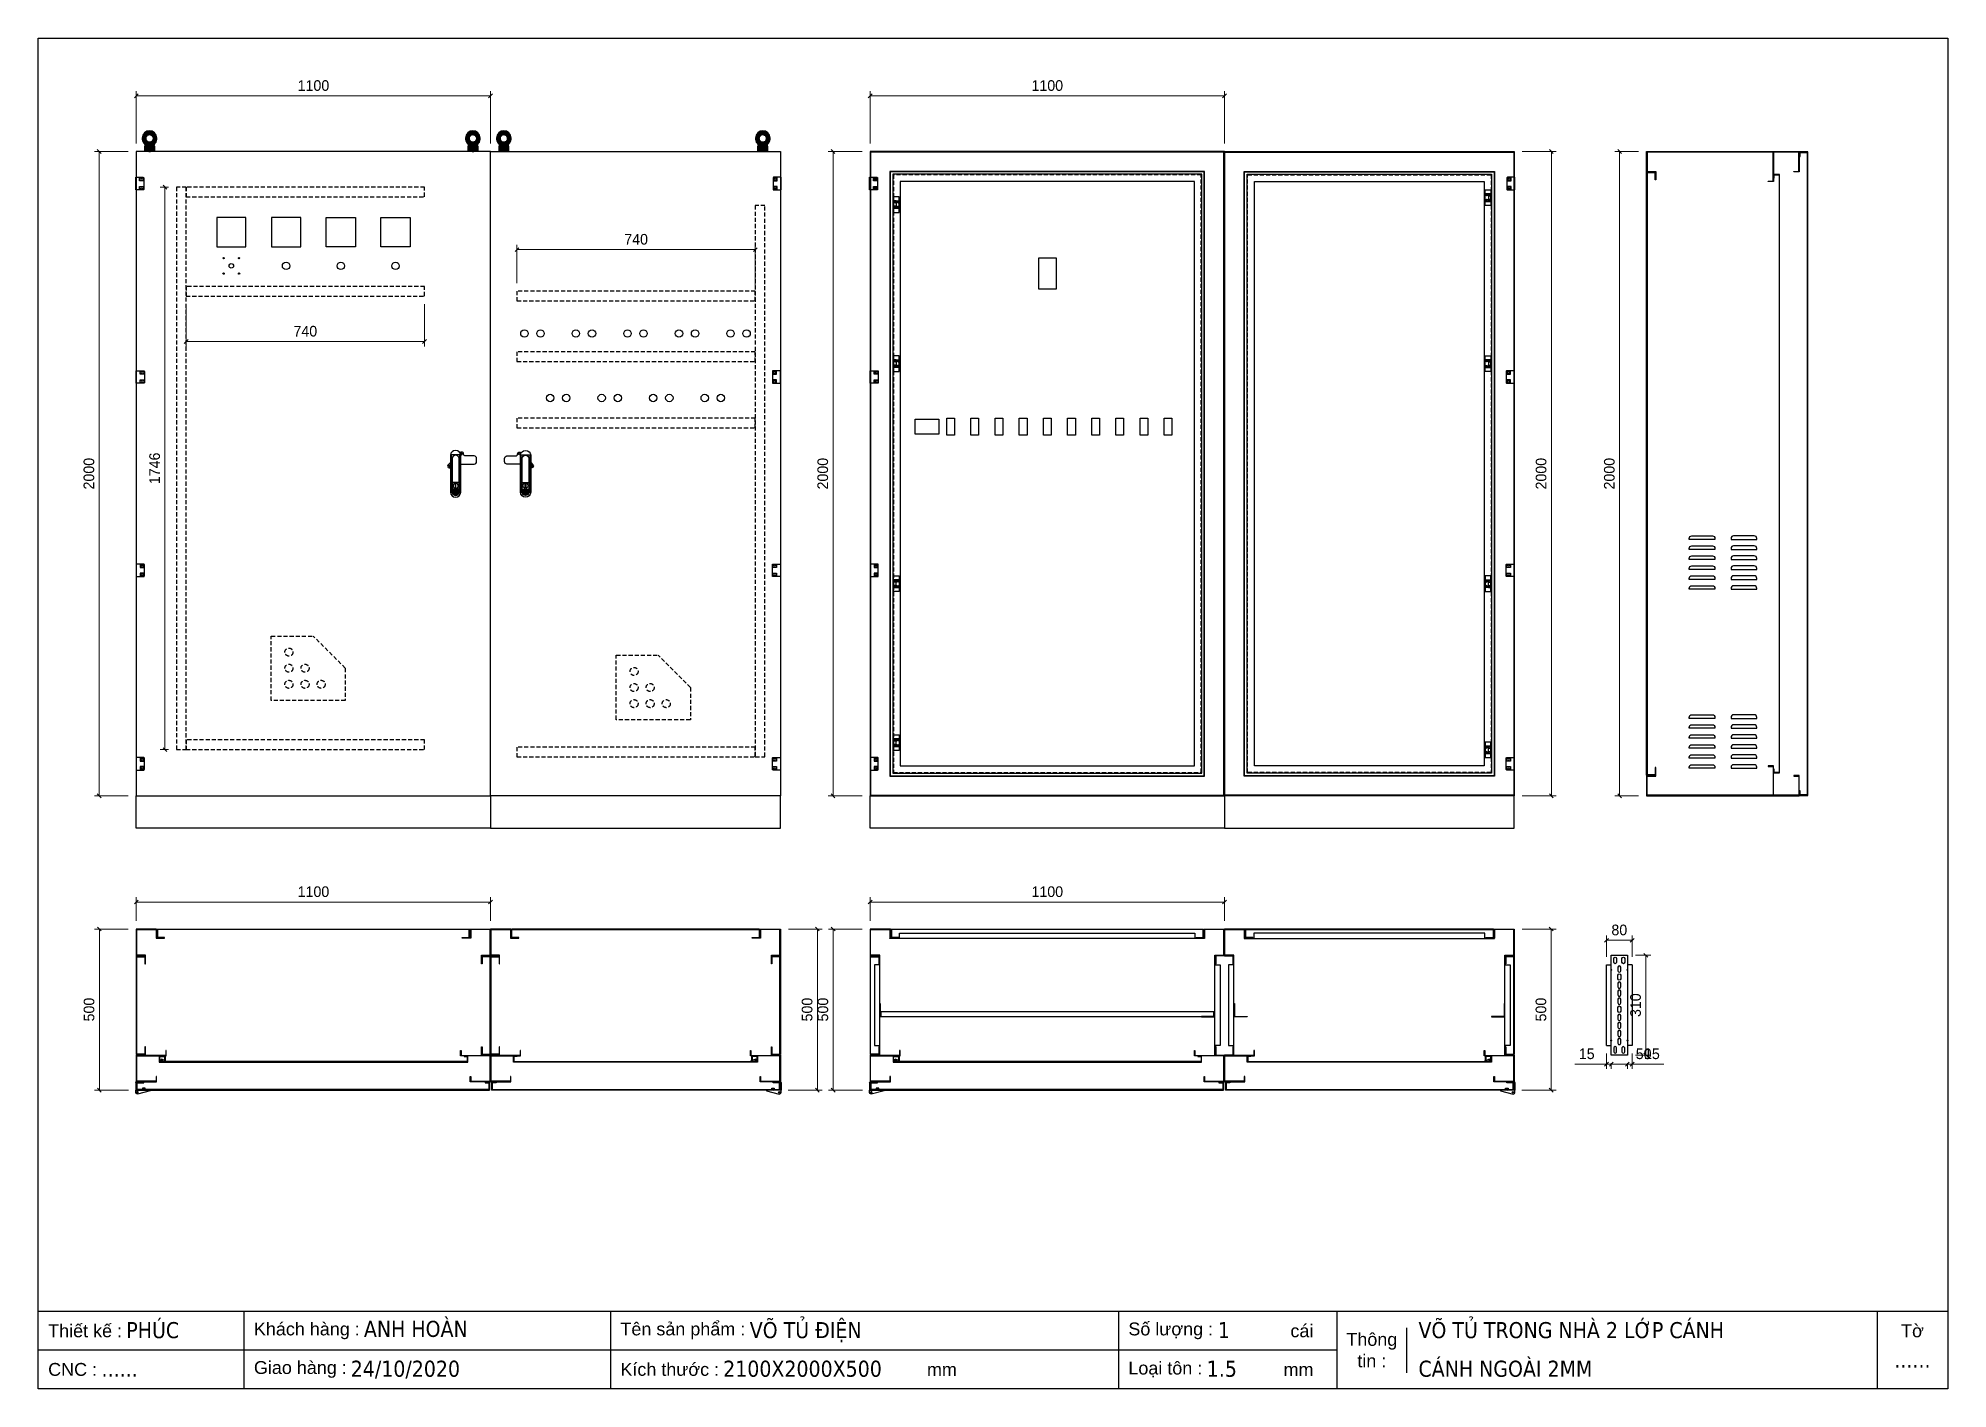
# Model space of a CAD drawing. Header units: millimetres. Extents: x 0 to 5930, y 0 to 4193.
import ezdxf
from ezdxf.enums import TextEntityAlignment as Align

# ---------------------------------------------------------------- set-up
doc = ezdxf.new("R2010")
doc.units = ezdxf.units.MM
doc.linetypes.add('HIDDENX2', pattern=[19.05, 12.7, -6.35])
for name, color, linetype in [('CNC', 7, 'Continuous'), ('CO', 1, 'Continuous'), ('DI', 2, 'Continuous'), ('DIM', 253, 'Continuous'), ('Ghi chu', 7, 'Continuous'), ('INSIDE', 6, 'Continuous')]:
    doc.layers.add(name, color=color, linetype=linetype)
doc.styles.add('Arial', font='arial.ttf')
doc.styles.add('Tahoma (Input Text)', font='tahoma.ttf')
doc.dimstyles.new('Dim-33', dxfattribs={"dimtxt": 33, "dimasz": 12, "dimexe": 15, "dimexo": 25, "dimgap": 15, "dimtad": 1, "dimdec": 0, "dimtxsty": 'Standard', "dimblk": 'OBLIQUE', "dimcen": 10, "dimclrd": 5, "dimclre": 5, "dimclrt": 3, "dimazin": 3, "dimtfac": 1, "dimtdec": 0, "dimtmove": 0, "dimatfit": 3, "dimldrblk": 'OPEN30', "dimlwd": 9, "dimlwe": 9})

msp = doc.modelspace()

# ---------------------------------------------------------------- blocks, each defined once
blk = doc.blocks.new('*D1')
at = {"color": 0, "linetype": 'ByBlock', "lineweight": -2}
for p, q in [((310.7, 4019.7), (298.7, 4007.7)), ((1398.7, 4007.7), (1410.7, 4019.7))]:
    blk.add_line(p, q, dxfattribs=at)
at = {"layer": 'Defpoints', "color": 0, "transparency": 16777216}
for p in [(1404.7, 4013.7), (304.7, 3840.8), (1404.7, 3840.8)]:
    blk.add_point(p, dxfattribs=at)
at = {"layer": 'DIM', "color": 5, "lineweight": 9, "transparency": 16777216}
for p, q in [((304.7, 3865.8), (304.7, 4028.7)), ((304.7, 4013.7), (1404.7, 4013.7)), ((1404.7, 3865.8), (1404.7, 4028.7))]:
    blk.add_line(p, q, dxfattribs=at)
at = {"layer": 'DIM', "color": 3, "transparency": 16777216, "insert": (854.7, 4045.5), "char_height": 33, "attachment_point": 5}
blk.add_mtext('1100', dxfattribs=at)
blk = doc.blocks.new('_Oblique')
at = {"color": 0, "linetype": 'ByBlock', "lineweight": -2}
blk.add_line((-0.5, -0.5), (0.5, 0.5), dxfattribs=at)
blk = doc.blocks.new('_Open30')
at = {"color": 0, "linetype": 'ByBlock', "lineweight": -2}
for p, q in [((-1, 0.27), (0, 0)), ((0, 0), (-1, -0.27)), ((0, 0), (-1, 0))]:
    blk.add_line(p, q, dxfattribs=at)
blk = doc.blocks.new('*D2')
at = {"color": 0, "linetype": 'ByBlock', "lineweight": -2}
for p, q in [((195.4, 3834.8), (183.4, 3846.8)), ((183.4, 1846.8), (195.4, 1834.8))]:
    blk.add_line(p, q, dxfattribs=at)
at = {"layer": 'Defpoints', "color": 0, "transparency": 16777216}
for p in [(304.7, 3840.8), (189.4, 1840.8), (304.7, 1840.8)]:
    blk.add_point(p, dxfattribs=at)
at = {"layer": 'DIM', "color": 5, "lineweight": 9, "transparency": 16777216}
for p, q in [((279.7, 3840.8), (174.4, 3840.8)), ((189.4, 3840.8), (189.4, 1840.8)), ((279.7, 1840.8), (174.4, 1840.8))]:
    blk.add_line(p, q, dxfattribs=at)
at = {"layer": 'DIM', "color": 3, "transparency": 16777216, "insert": (157.6, 2840.8), "char_height": 33, "attachment_point": 5, "rotation": 90}
blk.add_mtext('2000', dxfattribs=at)
blk = doc.blocks.new('*D3')
at = {"color": 0, "linetype": 'ByBlock', "lineweight": -2}
for p, q in [((2589.4, 4019.7), (2577.4, 4007.7)), ((3677.4, 4007.7), (3689.4, 4019.7))]:
    blk.add_line(p, q, dxfattribs=at)
at = {"layer": 'Defpoints', "color": 0, "transparency": 16777216}
for p in [(3683.4, 4013.7), (2583.4, 3840.8), (3683.4, 3840.8)]:
    blk.add_point(p, dxfattribs=at)
at = {"layer": 'DIM', "color": 5, "lineweight": 9, "transparency": 16777216}
for p, q in [((2583.4, 3865.8), (2583.4, 4028.7)), ((2583.4, 4013.7), (3683.4, 4013.7)), ((3683.4, 3865.8), (3683.4, 4028.7))]:
    blk.add_line(p, q, dxfattribs=at)
at = {"layer": 'DIM', "color": 3, "transparency": 16777216, "insert": (3133.4, 4045.5), "char_height": 33, "attachment_point": 5}
blk.add_mtext('1100', dxfattribs=at)
blk = doc.blocks.new('*D4')
at = {"color": 0, "linetype": 'ByBlock', "lineweight": -2}
for p, q in [((2474.1, 3834.8), (2462.1, 3846.8)), ((2462.1, 1846.8), (2474.1, 1834.8))]:
    blk.add_line(p, q, dxfattribs=at)
at = {"layer": 'Defpoints', "color": 0, "transparency": 16777216}
for p in [(2583.4, 3840.8), (2468.1, 1840.8), (2583.4, 1840.8)]:
    blk.add_point(p, dxfattribs=at)
at = {"layer": 'DIM', "color": 5, "lineweight": 9, "transparency": 16777216}
for p, q in [((2558.4, 3840.8), (2453.1, 3840.8)), ((2468.1, 3840.8), (2468.1, 1840.8)), ((2558.4, 1840.8), (2453.1, 1840.8))]:
    blk.add_line(p, q, dxfattribs=at)
at = {"layer": 'DIM', "color": 3, "transparency": 16777216, "insert": (2436.3, 2840.8), "char_height": 33, "attachment_point": 5, "rotation": 90}
blk.add_mtext('2000', dxfattribs=at)
blk = doc.blocks.new('AB-301-1-1')
at = {"linetype": 'Continuous'}
h = blk.add_hatch(dxfattribs=at)
h.set_pattern_fill('ACAD_ISO09W100', color=1, scale=0.2)
h.set_pattern_definition([(0, (-367.8747, 374.3201), (0, 1), [4.8, -0.6, 1.2, -0.6, 1.2, -0.6])])
h.paths.add_polyline_path([(-3.9, -112.6, 0.118404), (0.1, -113.6, 0.118404), (4.2, -112.6), (7.1, -96.1), (-6.9, -96.1)])
at = {"color": 1, "linetype": 'Continuous'}
for p, q in [((-9.9, -74.6), (10.1, -74.6)), ((-6.9, -96.1), (7.1, -96.1)), ((-6.9, -96.1), (-3.9, -112.6)), ((7.1, -96.1), (4.2, -112.6))]:
    blk.add_line(p, q, dxfattribs=at)
for points in [[(-15.7, -17.1), (-57.4, -17.1, -0.414214), (-64.9, -9.6), (-64.9, 0.4, -0.414214), (-57.4, 7.9), (-30.6, 7.9, 0.414214), (-24.6, 13.9), (-24.6, 14.2)], [(-24.6, 14.2, -0.198912), (-22.8, 18.4), (-22.8, 18.4, -0.414214), (-14.4, 18.4), (-13.5, 17.6)], [(16.3, -12.2), (23.1, -19.1, -0.414214), (23.1, -27.5), (23.1, -27.5, -0.31835), (16.3, -28.7)]]:
    blk.add_lwpolyline(points, format="xyb", dxfattribs=at)
for points in [[(0.3, 25.4), (0.3, 25.4, -0.400643), (16.3, 10.4), (16.3, -104.6, -0.400643), (0.3, -119.6), (0.3, -119.6, -0.400643), (-15.7, -104.6), (-15.7, 10.4, -0.400643)], [(0.1, 10.4, -0.403991), (10.6, 0.4), (10.6, -104.6, -0.403991), (0.1, -114.6, -0.403991), (-10.4, -104.6), (-10.4, 0.4, -0.403991)], [(9.1, -96.6), (9.1, -104.6, -0.414214), (0.1, -113.6, -0.414214), (-8.9, -104.6), (-8.9, -96.6, -0.414214), (-6.9, -94.6), (7.1, -94.6, -0.414214)]]:
    blk.add_lwpolyline(points, format="xyb", close=True, dxfattribs=at)
blk.add_lwpolyline([(-0.9, -79.6), (1.1, -79.6), (1.1, -89.6), (-0.9, -89.6)], close=True, dxfattribs=at)
for centre, radius in [((-18.6, 14.2), 2.5), ((18.9, -23.3), 2.5), ((0.1, -84.6), 8)]:
    blk.add_circle(centre, radius, dxfattribs=at)
blk = doc.blocks.new('HL044-1')
at = {"color": 1}
blk.add_lwpolyline([(2, 0), (25, 0), (25, 39), (2, 39, 0.414214), (0, 37), (0, 2, 0.414214)], format="xyb", close=True, dxfattribs=at)
for centre in [(7, 32.5), (7, 6.5)]:
    blk.add_circle(centre, 3, dxfattribs=at)
blk = doc.blocks.new('HL044-2')
at = {"color": 1}
for p, q in [((0, -3), (0, 0)), ((0, 0), (23, 0)), ((4, -3), (4, 0)), ((10, -3), (10, 0)), ((25, -26), (-20, -26)), ((-20, -26), (-20, -28)), ((-20, -28), (19.5, -38.5)), ((-3, -19.5), (-3, -26)), ((-3, -19.5), (3, -20.1)), ((-3, -20.5), (3, -21.1)), ((-3, -21.5), (3, -22.1)), ((-3, -22.5), (3, -23.1)), ((-3, -23.5), (3, -24.1)), ((-3, -24.5), (3, -25.1)), ((-3, -25.5), (2.3, -26)), ((22, -3), (0, -3)), ((3, -19.5), (3, -26)), ((22, -3), (22, -26)), ((25, -2), (25, -3)), ((25, -3), (25, -26)), ((25, -33), (25, -26))]:
    blk.add_line(p, q, dxfattribs=at)
blk.add_lwpolyline([(-4, -19.5), (4, -19.5), (4, -26), (-4, -26)], close=True, dxfattribs=at)
blk.add_circle((19.5, -33), 2.5, dxfattribs=at)
for centre, radius, start, end in [((23, -2), 2, 0, 90), ((19.5, -33), 5.5, 270, 0)]:
    blk.add_arc(centre, radius, start, end, dxfattribs=at)
blk = doc.blocks.new('*D5')
at = {"color": 0, "linetype": 'ByBlock', "lineweight": -2}
for p, q in [((310.7, 1517.1), (298.7, 1505.1)), ((1398.7, 1505.1), (1410.7, 1517.1))]:
    blk.add_line(p, q, dxfattribs=at)
at = {"layer": 'Defpoints', "color": 0, "transparency": 16777216}
for p in [(1404.7, 1511.1), (304.7, 1427.2), (1404.7, 1427.2)]:
    blk.add_point(p, dxfattribs=at)
at = {"layer": 'DIM', "color": 5, "lineweight": 9, "transparency": 16777216}
for p, q in [((304.7, 1452.2), (304.7, 1526.1)), ((304.7, 1511.1), (1404.7, 1511.1)), ((1404.7, 1452.2), (1404.7, 1526.1))]:
    blk.add_line(p, q, dxfattribs=at)
at = {"layer": 'DIM', "color": 3, "transparency": 16777216, "insert": (854.7, 1543), "char_height": 33, "attachment_point": 5}
blk.add_mtext('1100', dxfattribs=at)
blk = doc.blocks.new('*D6')
at = {"color": 0, "linetype": 'ByBlock', "lineweight": -2}
for p, q in [((195.9, 1421.2), (183.9, 1433.2)), ((183.9, 933.2), (195.9, 921.2))]:
    blk.add_line(p, q, dxfattribs=at)
at = {"layer": 'Defpoints', "color": 0, "transparency": 16777216}
for p in [(304.7, 1427.2), (189.9, 927.2), (305.7, 927.2)]:
    blk.add_point(p, dxfattribs=at)
at = {"layer": 'DIM', "color": 5, "lineweight": 9, "transparency": 16777216}
for p, q in [((279.7, 1427.2), (174.9, 1427.2)), ((189.9, 1427.2), (189.9, 927.2)), ((280.7, 927.2), (174.9, 927.2))]:
    blk.add_line(p, q, dxfattribs=at)
at = {"layer": 'DIM', "color": 3, "transparency": 16777216, "insert": (158, 1177.2), "char_height": 33, "attachment_point": 5, "rotation": 90}
blk.add_mtext('500', dxfattribs=at)
blk = doc.blocks.new('*D7')
at = {"color": 0, "linetype": 'ByBlock', "lineweight": -2}
for p, q in [((2589.4, 1517.1), (2577.4, 1505.1)), ((3677.4, 1505.1), (3689.4, 1517.1))]:
    blk.add_line(p, q, dxfattribs=at)
at = {"layer": 'Defpoints', "color": 0, "transparency": 16777216}
for p in [(3683.4, 1511.1), (2583.4, 1427.2), (3683.4, 1427.2)]:
    blk.add_point(p, dxfattribs=at)
at = {"layer": 'DIM', "color": 5, "lineweight": 9, "transparency": 16777216}
for p, q in [((2583.4, 1452.2), (2583.4, 1526.1)), ((2583.4, 1511.1), (3683.4, 1511.1)), ((3683.4, 1452.2), (3683.4, 1526.1))]:
    blk.add_line(p, q, dxfattribs=at)
at = {"layer": 'DIM', "color": 3, "transparency": 16777216, "insert": (3133.4, 1543), "char_height": 33, "attachment_point": 5}
blk.add_mtext('1100', dxfattribs=at)
blk = doc.blocks.new('*D8')
at = {"color": 0, "linetype": 'ByBlock', "lineweight": -2}
for p, q in [((2474.6, 1421.2), (2462.6, 1433.2)), ((2462.6, 933.2), (2474.6, 921.2))]:
    blk.add_line(p, q, dxfattribs=at)
at = {"layer": 'Defpoints', "color": 0, "transparency": 16777216}
for p in [(2583.4, 1427.2), (2468.6, 927.2), (2584.4, 927.2)]:
    blk.add_point(p, dxfattribs=at)
at = {"layer": 'DIM', "color": 5, "lineweight": 9, "transparency": 16777216}
for p, q in [((2558.4, 1427.2), (2453.6, 1427.2)), ((2468.6, 1427.2), (2468.6, 927.2)), ((2559.4, 927.2), (2453.6, 927.2))]:
    blk.add_line(p, q, dxfattribs=at)
at = {"layer": 'DIM', "color": 3, "transparency": 16777216, "insert": (2436.7, 1177.2), "char_height": 33, "attachment_point": 5, "rotation": 90}
blk.add_mtext('500', dxfattribs=at)
blk = doc.blocks.new('HL036-1-2')
at = {"layer": 'Ghi chu', "color": 1}
for p, q in [((-3, 17.8), (-18.9, 17.8)), ((-18.9, 15.8), (-18.9, 17.8)), ((-12.1, 15.8), (-18.9, 15.8)), ((-16.4, 1), (-16.4, 14)), ((-15.6, 15), (-3.9, 17.7)), ((0, 0), (-15.4, 0)), ((-14.4, 3), (-14.4, 11.9)), ((0, 2), (-13.4, 2)), ((-13.1, 12.8), (-4.3, 9.8)), ((-6.2, 2), (-6.2, 0)), ((-1.2, 2), (-1.2, 0)), ((0, 0), (0, 2))]:
    blk.add_line(p, q, dxfattribs=at)
for radius in [4.1, 2.1]:
    blk.add_circle((-3, 13.7), radius, dxfattribs=at)
for centre, start, end in [((-15.4, 14), 102.96162, 180), ((-15.4, 1), 180, 270), ((-13.4, 11.9), 71.32539, 180), ((-13.4, 3), 180, 270)]:
    blk.add_arc(centre, 1, start, end, dxfattribs=at)
blk = doc.blocks.new('*D9')
at = {"color": 0, "linetype": 'ByBlock', "lineweight": -2}
for p, q in [((4916.5, 3834.8), (4904.5, 3846.8)), ((4904.5, 1846.8), (4916.5, 1834.8))]:
    blk.add_line(p, q, dxfattribs=at)
at = {"layer": 'Defpoints', "color": 0, "transparency": 16777216}
for p in [(4910.5, 3840.8), (4994.5, 3840.8), (4994.5, 1840.8)]:
    blk.add_point(p, dxfattribs=at)
at = {"layer": 'DIM', "color": 5, "lineweight": 9, "transparency": 16777216}
for p, q in [((4969.5, 3840.8), (4895.5, 3840.8)), ((4910.5, 1840.8), (4910.5, 3840.8)), ((4969.5, 1840.8), (4895.5, 1840.8))]:
    blk.add_line(p, q, dxfattribs=at)
at = {"layer": 'DIM', "color": 3, "transparency": 16777216, "insert": (4878.7, 2840.8), "char_height": 33, "attachment_point": 5, "rotation": 90}
blk.add_mtext('2000', dxfattribs=at)
blk = doc.blocks.new('ovan6x9')
at = {"color": 2}
for p, q in [((2, 6), (8, 6)), ((2, 0), (8, 0))]:
    blk.add_line(p, q, dxfattribs=at)
for centre, start, end in [((2, 3), 90, 270), ((8, 3), 270, 90)]:
    blk.add_arc(centre, 3, start, end, dxfattribs=at)
blk = doc.blocks.new('HL036-1-1')
at = {"color": 1}
blk.add_line((9.5, 36.2), (9.5, 12.2), dxfattribs=at)
for points in [[(-2.5, 12.2), (17.5, 12.2), (17.5, 36.2), (-2.5, 36.2)], [(0, 48.5), (17.5, 48.5), (17.5, 0), (0, 0)]]:
    blk.add_lwpolyline(points, close=True, dxfattribs=at)
for centre, radius in [((3.5, 31.8), 2), ((3.5, 16.8), 2), ((12.7, 32.5), 2.5), ((12.7, 16), 2.5)]:
    blk.add_circle(centre, radius, dxfattribs=at)
blk = doc.blocks.new('*D10')
at = {"color": 0, "linetype": 'ByBlock', "lineweight": -2}
for p, q in [((4998, 1339.7), (4986, 1351.7)), ((4986, 1042.2), (4998, 1030.2))]:
    blk.add_line(p, q, dxfattribs=at)
at = {"layer": 'Defpoints', "color": 0, "transparency": 16777216}
for p in [(4934.6, 1345.7), (4992, 1345.7), (4934.6, 1036.2)]:
    blk.add_point(p, dxfattribs=at)
at = {"layer": 'DIM', "color": 5, "lineweight": 9, "transparency": 16777216}
for p, q in [((4959.6, 1345.7), (5007, 1345.7)), ((4992, 1036.2), (4992, 1345.7)), ((4959.6, 1036.2), (5007, 1036.2))]:
    blk.add_line(p, q, dxfattribs=at)
at = {"layer": 'DIM', "color": 3, "transparency": 16777216, "insert": (4960.2, 1190.9), "char_height": 33, "attachment_point": 5, "rotation": 90}
blk.add_mtext('310', dxfattribs=at)
blk = doc.blocks.new('*D11')
at = {"color": 0, "linetype": 'ByBlock', "lineweight": -2}
for p, q in [((4875.6, 1398.3), (4863.6, 1386.3)), ((4943.6, 1386.3), (4955.6, 1398.3))]:
    blk.add_line(p, q, dxfattribs=at)
at = {"layer": 'Defpoints', "color": 0, "transparency": 16777216}
for p in [(4869.6, 1392.3), (4869.6, 1315.7), (4949.6, 1315.7)]:
    blk.add_point(p, dxfattribs=at)
at = {"layer": 'DIM', "color": 5, "lineweight": 9, "transparency": 16777216}
for p, q in [((4869.6, 1340.7), (4869.6, 1407.3)), ((4949.6, 1392.3), (4869.6, 1392.3)), ((4949.6, 1340.7), (4949.6, 1407.3))]:
    blk.add_line(p, q, dxfattribs=at)
at = {"layer": 'DIM', "color": 3, "transparency": 16777216, "insert": (4909.6, 1424.2), "char_height": 33, "attachment_point": 5}
blk.add_mtext('80', dxfattribs=at)
blk = doc.blocks.new('*D12')
at = {"color": 0, "linetype": 'ByBlock', "lineweight": -2}
for p, q in [((4890.6, 1013.9), (4878.6, 1001.9)), ((4928.6, 1001.9), (4940.6, 1013.9))]:
    blk.add_line(p, q, dxfattribs=at)
at = {"layer": 'Defpoints', "color": 0, "transparency": 16777216}
for p in [(4884.6, 1036.2), (4934.6, 1036.2), (4934.6, 1007.9)]:
    blk.add_point(p, dxfattribs=at)
at = {"layer": 'DIM', "color": 5, "lineweight": 9, "transparency": 16777216}
for p, q in [((4884.6, 1011.2), (4884.6, 992.9)), ((4934.6, 1011.2), (4934.6, 992.9)), ((4884.6, 1007.9), (4934.6, 1007.9)), ((4934.6, 1007.9), (5023.8, 1007.9))]:
    blk.add_line(p, q, dxfattribs=at)
at = {"layer": 'DIM', "color": 3, "transparency": 16777216, "insert": (4985.2, 1039.7), "char_height": 33, "attachment_point": 5}
blk.add_mtext('50', dxfattribs=at)
blk = doc.blocks.new('*D13')
at = {"color": 0, "linetype": 'ByBlock', "lineweight": -2}
for p, q in [((4928.6, 1001.9), (4940.6, 1013.9)), ((4955.6, 1013.9), (4943.6, 1001.9))]:
    blk.add_line(p, q, dxfattribs=at)
at = {"layer": 'Defpoints', "color": 0, "transparency": 16777216}
for p in [(4934.6, 1036.2), (4949.6, 1066.2), (4949.6, 1007.9)]:
    blk.add_point(p, dxfattribs=at)
at = {"layer": 'DIM', "color": 5, "lineweight": 9, "transparency": 16777216}
for p, q in [((4934.6, 1011.2), (4934.6, 992.9)), ((4949.6, 1041.2), (4949.6, 992.9)), ((4934.6, 1007.9), (4922.6, 1007.9)), ((4934.6, 1007.9), (4949.6, 1007.9)), ((4949.6, 1007.9), (5048, 1007.9))]:
    blk.add_line(p, q, dxfattribs=at)
at = {"layer": 'DIM', "color": 3, "transparency": 16777216, "insert": (5010.8, 1039.7), "char_height": 33, "attachment_point": 5}
blk.add_mtext('15', dxfattribs=at)
blk = doc.blocks.new('*D14')
at = {"color": 0, "linetype": 'ByBlock', "lineweight": -2}
for p, q in [((4863.6, 1001.9), (4875.6, 1013.9)), ((4890.6, 1013.9), (4878.6, 1001.9))]:
    blk.add_line(p, q, dxfattribs=at)
at = {"layer": 'Defpoints', "color": 0, "transparency": 16777216}
for p in [(4869.6, 1066.2), (4884.6, 1036.2), (4869.6, 1007.9)]:
    blk.add_point(p, dxfattribs=at)
at = {"layer": 'DIM', "color": 5, "lineweight": 9, "transparency": 16777216}
for p, q in [((4869.6, 1041.2), (4869.6, 992.9)), ((4884.6, 1011.2), (4884.6, 992.9)), ((4869.6, 1007.9), (4771.2, 1007.9)), ((4884.6, 1007.9), (4869.6, 1007.9)), ((4884.6, 1007.9), (4896.6, 1007.9))]:
    blk.add_line(p, q, dxfattribs=at)
at = {"layer": 'DIM', "color": 3, "transparency": 16777216, "insert": (4808.4, 1039.7), "char_height": 33, "attachment_point": 5}
blk.add_mtext('15', dxfattribs=at)
blk = doc.blocks.new('ovan8.5x20')
at = {"layer": 'CNC', "color": 2, "lineweight": -3}
for p, q in [((5.7, 4.2), (-5.8, 4.2)), ((-5.8, -4.2), (5.7, -4.2))]:
    blk.add_line(p, q, dxfattribs=at)
for centre, start, end in [((-5.8, 0), 90, 270), ((5.7, 0), 270, 90)]:
    blk.add_arc(centre, 4.25, start, end, dxfattribs=at)
blk = doc.blocks.new('f3daunguoc')
at = {"layer": 'CNC', "color": 2, "lineweight": -3}
blk.add_circle((0, 0), 1.5, dxfattribs=at)
blk = doc.blocks.new('*D15')
at = {"color": 0, "linetype": 'ByBlock', "lineweight": -2}
for p, q in [((2589.4, 4019.7), (2577.4, 4007.7)), ((3677.4, 4007.7), (3689.4, 4019.7))]:
    blk.add_line(p, q, dxfattribs=at)
at = {"layer": 'Defpoints', "color": 0, "transparency": 16777216}
for p in [(3683.4, 4013.7), (2583.4, 3840.8), (3683.4, 3840.8)]:
    blk.add_point(p, dxfattribs=at)
at = {"layer": 'DIM', "color": 5, "lineweight": 9, "transparency": 16777216}
for p, q in [((2583.4, 3865.8), (2583.4, 4028.7)), ((2583.4, 4013.7), (3683.4, 4013.7)), ((3683.4, 3865.8), (3683.4, 4028.7))]:
    blk.add_line(p, q, dxfattribs=at)
at = {"layer": 'DIM', "color": 3, "transparency": 16777216, "insert": (3133.4, 4045.5), "char_height": 33, "attachment_point": 5}
blk.add_mtext('1100', dxfattribs=at)
blk = doc.blocks.new('*D16')
at = {"color": 0, "linetype": 'ByBlock', "lineweight": -2}
for p, q in [((4704.7, 3834.8), (4692.7, 3846.8)), ((4692.7, 1846.8), (4704.7, 1834.8))]:
    blk.add_line(p, q, dxfattribs=at)
at = {"layer": 'Defpoints', "color": 0, "transparency": 16777216}
for p in [(4583.4, 3840.8), (4583.4, 1840.8), (4698.7, 1840.8)]:
    blk.add_point(p, dxfattribs=at)
at = {"layer": 'DIM', "color": 5, "lineweight": 9, "transparency": 16777216}
for p, q in [((4608.4, 3840.8), (4713.7, 3840.8)), ((4698.7, 3840.8), (4698.7, 1840.8)), ((4608.4, 1840.8), (4713.7, 1840.8))]:
    blk.add_line(p, q, dxfattribs=at)
at = {"layer": 'DIM', "color": 3, "transparency": 16777216, "insert": (4666.8, 2840.8), "char_height": 33, "attachment_point": 5, "rotation": 90}
blk.add_mtext('2000', dxfattribs=at)
blk = doc.blocks.new('*D17')
at = {"color": 0, "linetype": 'ByBlock', "lineweight": -2}
for p, q in [((310.7, 4019.7), (298.7, 4007.7)), ((1398.7, 4007.7), (1410.7, 4019.7))]:
    blk.add_line(p, q, dxfattribs=at)
at = {"layer": 'Defpoints', "color": 0, "transparency": 16777216}
for p in [(1404.7, 4013.7), (304.7, 3840.8), (1404.7, 3840.8)]:
    blk.add_point(p, dxfattribs=at)
at = {"layer": 'DIM', "color": 5, "lineweight": 9, "transparency": 16777216}
for p, q in [((304.7, 3865.8), (304.7, 4028.7)), ((304.7, 4013.7), (1404.7, 4013.7)), ((1404.7, 3865.8), (1404.7, 4028.7))]:
    blk.add_line(p, q, dxfattribs=at)
at = {"layer": 'DIM', "color": 3, "transparency": 16777216, "insert": (854.7, 4045.5), "char_height": 33, "attachment_point": 5}
blk.add_mtext('1100', dxfattribs=at)
blk = doc.blocks.new('*D18')
at = {"color": 0, "linetype": 'ByBlock', "lineweight": -2}
for p, q in [((2589.4, 1517.1), (2577.4, 1505.1)), ((3677.4, 1505.1), (3689.4, 1517.1))]:
    blk.add_line(p, q, dxfattribs=at)
at = {"layer": 'Defpoints', "color": 0, "transparency": 16777216}
for p in [(3683.4, 1511.1), (2583.4, 1427.2), (3683.4, 1427.2)]:
    blk.add_point(p, dxfattribs=at)
at = {"layer": 'DIM', "color": 5, "lineweight": 9, "transparency": 16777216}
for p, q in [((2583.4, 1452.2), (2583.4, 1526.1)), ((2583.4, 1511.1), (3683.4, 1511.1)), ((3683.4, 1452.2), (3683.4, 1526.1))]:
    blk.add_line(p, q, dxfattribs=at)
at = {"layer": 'DIM', "color": 3, "transparency": 16777216, "insert": (3133.4, 1543), "char_height": 33, "attachment_point": 5}
blk.add_mtext('1100', dxfattribs=at)
blk = doc.blocks.new('*D19')
at = {"color": 0, "linetype": 'ByBlock', "lineweight": -2}
for p, q in [((4704.2, 1421.2), (4692.2, 1433.2)), ((4692.2, 933.2), (4704.2, 921.2))]:
    blk.add_line(p, q, dxfattribs=at)
at = {"layer": 'Defpoints', "color": 0, "transparency": 16777216}
for p in [(4583.4, 1427.2), (4582.4, 927.2), (4698.2, 927.2)]:
    blk.add_point(p, dxfattribs=at)
at = {"layer": 'DIM', "color": 5, "lineweight": 9, "transparency": 16777216}
for p, q in [((4608.4, 1427.2), (4713.2, 1427.2)), ((4698.2, 1427.2), (4698.2, 927.2)), ((4607.4, 927.2), (4713.2, 927.2))]:
    blk.add_line(p, q, dxfattribs=at)
at = {"layer": 'DIM', "color": 3, "transparency": 16777216, "insert": (4666.4, 1177.2), "char_height": 33, "attachment_point": 5, "rotation": 90}
blk.add_mtext('500', dxfattribs=at)
blk = doc.blocks.new('*D20')
at = {"color": 0, "linetype": 'ByBlock', "lineweight": -2}
for p, q in [((310.7, 1517.1), (298.7, 1505.1)), ((1398.7, 1505.1), (1410.7, 1517.1))]:
    blk.add_line(p, q, dxfattribs=at)
at = {"layer": 'Defpoints', "color": 0, "transparency": 16777216}
for p in [(1404.7, 1511.1), (304.7, 1427.2), (1404.7, 1427.2)]:
    blk.add_point(p, dxfattribs=at)
at = {"layer": 'DIM', "color": 5, "lineweight": 9, "transparency": 16777216}
for p, q in [((304.7, 1452.2), (304.7, 1526.1)), ((304.7, 1511.1), (1404.7, 1511.1)), ((1404.7, 1452.2), (1404.7, 1526.1))]:
    blk.add_line(p, q, dxfattribs=at)
at = {"layer": 'DIM', "color": 3, "transparency": 16777216, "insert": (854.7, 1543), "char_height": 33, "attachment_point": 5}
blk.add_mtext('1100', dxfattribs=at)
blk = doc.blocks.new('*D21')
at = {"color": 0, "linetype": 'ByBlock', "lineweight": -2}
for p, q in [((2425.5, 1421.2), (2413.5, 1433.2)), ((2413.5, 933.2), (2425.5, 921.2))]:
    blk.add_line(p, q, dxfattribs=at)
at = {"layer": 'Defpoints', "color": 0, "transparency": 16777216}
for p in [(2304.7, 1427.2), (2303.7, 927.2), (2419.5, 927.2)]:
    blk.add_point(p, dxfattribs=at)
at = {"layer": 'DIM', "color": 5, "lineweight": 9, "transparency": 16777216}
for p, q in [((2329.7, 1427.2), (2434.5, 1427.2)), ((2419.5, 1427.2), (2419.5, 927.2)), ((2328.7, 927.2), (2434.5, 927.2))]:
    blk.add_line(p, q, dxfattribs=at)
at = {"layer": 'DIM', "color": 3, "transparency": 16777216, "insert": (2387.7, 1177.2), "char_height": 33, "attachment_point": 5, "rotation": 90}
blk.add_mtext('500', dxfattribs=at)
blk = doc.blocks.new('*D22')
at = {"color": 0, "linetype": 'ByBlock', "lineweight": -2}
for p, q in [((1492.7, 3542.4), (1480.7, 3530.4)), ((2220.7, 3530.4), (2232.7, 3542.4))]:
    blk.add_line(p, q, dxfattribs=at)
at = {"layer": 'Defpoints', "color": 0, "transparency": 16777216}
for p in [(2226.7, 3536.4), (1486.7, 3407.3), (2226.7, 3392.3)]:
    blk.add_point(p, dxfattribs=at)
at = {"layer": 'DIM', "color": 5, "lineweight": 9, "transparency": 16777216}
for p, q in [((1486.7, 3432.3), (1486.7, 3551.4)), ((1486.7, 3536.4), (2226.7, 3536.4)), ((2226.7, 3417.3), (2226.7, 3551.4))]:
    blk.add_line(p, q, dxfattribs=at)
at = {"layer": 'DIM', "color": 3, "transparency": 16777216, "insert": (1856.7, 3568.2), "char_height": 33, "attachment_point": 5}
blk.add_mtext('740', dxfattribs=at)
blk = doc.blocks.new('*D23')
at = {"color": 0, "linetype": 'ByBlock', "lineweight": -2}
for p, q in [((465.5, 3257.1), (453.5, 3245.1)), ((1193.5, 3245.1), (1205.5, 3257.1))]:
    blk.add_line(p, q, dxfattribs=at)
at = {"layer": 'Defpoints', "color": 0, "transparency": 16777216}
for p in [(459.5, 3392.3), (1199.5, 3392.3), (1199.5, 3251.1)]:
    blk.add_point(p, dxfattribs=at)
at = {"layer": 'DIM', "color": 5, "lineweight": 9, "transparency": 16777216}
for p, q in [((459.5, 3367.3), (459.5, 3236.1)), ((1199.5, 3367.3), (1199.5, 3236.1)), ((459.5, 3251.1), (1199.5, 3251.1))]:
    blk.add_line(p, q, dxfattribs=at)
at = {"layer": 'DIM', "color": 3, "transparency": 16777216, "insert": (829.5, 3282.9), "char_height": 33, "attachment_point": 5}
blk.add_mtext('740', dxfattribs=at)
blk = doc.blocks.new('*D24')
at = {"color": 0, "linetype": 'ByBlock', "lineweight": -2}
for p, q in [((399.6, 3724.5), (387.6, 3736.5)), ((387.6, 1990.2), (399.6, 1978.2))]:
    blk.add_line(p, q, dxfattribs=at)
at = {"layer": 'Defpoints', "color": 0, "transparency": 16777216}
for p in [(429.5, 3730.5), (393.6, 1984.2), (429.5, 1984.2)]:
    blk.add_point(p, dxfattribs=at)
at = {"layer": 'DIM', "color": 5, "lineweight": 9, "transparency": 16777216}
for p, q in [((404.5, 3730.5), (378.6, 3730.5)), ((393.6, 3730.5), (393.6, 1984.2)), ((404.5, 1984.2), (378.6, 1984.2))]:
    blk.add_line(p, q, dxfattribs=at)
at = {"layer": 'DIM', "color": 3, "transparency": 16777216, "insert": (361.7, 2857.3), "char_height": 33, "attachment_point": 5, "rotation": 90}
blk.add_mtext('1746', dxfattribs=at)
blk = doc.blocks.new('ga tai lieu')
at = {"color": 7, "linetype": 'HIDDENX2'}
for p, q in [((0, 0), (0, 200)), ((0, 200), (130, 200)), ((230, 100), (130, 200)), ((230, 100), (230, 0)), ((230, 0), (0, 0))]:
    blk.add_line(p, q, dxfattribs=at)
for centre in [(55, 150), (55, 100), (55, 50), (105, 100), (105, 50), (155, 50)]:
    blk.add_circle(centre, 12.5, dxfattribs=at)
blk = doc.blocks.new('khungtenAsean2')
at = {"color": 7}
for p, q in [((2970, -1980), (0, -1980)), ((320, -1980), (320, -2100)), ((890, -1980), (890, -2100)), ((1680, -1980), (1680, -2100)), ((2020, -1980), (2020, -2100)), ((2860, -1980), (2860, -2100)), ((2128.3, -2005), (2128.3, -2075)), ((2020, -2040), (0, -2040))]:
    blk.add_line(p, q, dxfattribs=at)
blk.add_lwpolyline([(0, 0), (2970, 0), (2970, -2100), (0, -2100)], close=True, dxfattribs=at)
at = {"color": 2, "char_height": 20, "style": 'Arial'}
for s, insert, width, attachment_point in [('  Thiết kế :', (0, -2010), 917.634, 4), ('  Khách hàng :', (320, -2010), 917.634, 4), ('  Tên sản phẩm :', (890, -2010), 917.634, 4), ('  Số lượng :', (1680, -2010), 917.634, 4), ('cái', (1947.6, -2010), 917.634, 4), ('Thông\\Ptin :', (2074.2, -2040), 108.311, 5), ('Tờ', (2915, -2010), 110, 5), ('  CNC :', (0, -2070), 917.634, 4), ('  Giao hàng :', (320, -2070), 917.634, 4), ('  Kích thước :', (890, -2070), 917.634, 4), ('mm', (1382.3, -2070), 917.634, 4), ('  Loại tôn :', (1680, -2070), 917.634, 4), ('mm', (1936.9, -2070), 917.634, 4)]:
    blk.add_mtext(s, dxfattribs=dict(at, insert=insert, width=width, attachment_point=attachment_point))
at = {"color": 1, "style": 'Tahoma (Input Text)', "flags": 8}
for tag, p in [('#01', (137.1, -2021.3)), ('#03', (506.6, -2019.3)), ('#05', (1106.6, -2021.3)), ('#07', (1834.7, -2021.3)), ('#09', (2146.7, -2021.3)), ('#02', (98.5, -2081.3)), ('#04', (486.1, -2081.3)), ('#06', (1065.3, -2081.3)), ('#08', (1817.4, -2081.3)), ('#10', (2146.7, -2081.3))]:
    blk.add_attdef(tag, p, '', height=25, dxfattribs=at)
blk.add_attdef('#11', text='', height=25, dxfattribs=at).set_placement((2915, -2067.3), align=Align.CENTER)

# ---------------------------------------------------------------- dimensions: what is measured, and where the dimension line sits
at = {"layer": 'DIM', "color": 7}
for base, p1, p2, picture, middle in [((1404.7, 4013.7), (304.7, 3840.8), (1404.7, 3840.8), '*D1', (854.7, 4045.5)), ((3683.4, 4013.7), (2583.4, 3840.8), (3683.4, 3840.8), '*D3', (3133.4, 4045.5)), ((2226.7, 3536.4), (1486.7, 3407.3), (2226.7, 3392.3), '*D22', (1856.7, 3568.2)), ((1199.5, 3251.1), (459.5, 3392.3), (1199.5, 3392.3), '*D23', (829.5, 3282.9)), ((1404.7, 1511.1), (304.7, 1427.2), (1404.7, 1427.2), '*D5', (854.7, 1543)), ((3683.4, 1511.1), (2583.4, 1427.2), (3683.4, 1427.2), '*D7', (3133.4, 1543))]:
    dim = msp.add_linear_dim(base=base, p1=p1, p2=p2, dimstyle='Dim-33', dxfattribs=at)
    dim.commit()
    dim.dimension.update_dxf_attribs({"geometry": picture, "text_midpoint": middle})
for base, p1, p2, angle, picture, middle in [((1404.7, 4013.7), (2304.7, 3840.8), (1404.7, 3840.8), 180, '*D17', (1854.7, 4045.5)), ((3683.4, 4013.7), (4583.4, 3840.8), (3683.4, 3840.8), 180, '*D15', (4133.4, 4045.5)), ((189.4, 1840.8), (304.7, 3840.8), (304.7, 1840.8), 90, '*D2', (157.6, 2840.8)), ((2468.1, 1840.8), (2583.4, 3840.8), (2583.4, 1840.8), 90, '*D4', (2436.3, 2840.8)), ((4698.7, 1840.8), (4583.4, 3840.8), (4583.4, 1840.8), 90, '*D16', (4666.8, 2840.8)), ((4910.5, 3840.8), (4994.5, 1840.8), (4994.5, 3840.8), 90, '*D9', (4878.7, 2840.8)), ((393.6, 1984.2), (429.5, 3730.5), (429.5, 1984.2), 90, '*D24', (361.7, 2857.3)), ((1404.7, 1511.1), (2304.7, 1427.2), (1404.7, 1427.2), 180, '*D20', (1854.7, 1543)), ((3683.4, 1511.1), (4583.4, 1427.2), (3683.4, 1427.2), 180, '*D18', (4133.4, 1543)), ((189.9, 927.2), (304.7, 1427.2), (305.7, 927.2), 90, '*D6', (158, 1177.2)), ((2419.5, 927.2), (2304.7, 1427.2), (2303.7, 927.2), 90, '*D21', (2387.7, 1177.2)), ((2468.6, 927.2), (2583.4, 1427.2), (2584.4, 927.2), 90, '*D8', (2436.7, 1177.2)), ((4698.2, 927.2), (4583.4, 1427.2), (4582.4, 927.2), 90, '*D19', (4666.4, 1177.2)), ((4869.6, 1392.3), (4949.6, 1315.7), (4869.6, 1315.7), 180, '*D11', (4909.6, 1424.2)), ((4992.0457613, 1345.6981579), (4934.6223934, 1036.1981579), (4934.6223934, 1345.6981579), 90, '*D10', (4960.1855976, 1190.9481579)), ((4869.6, 1007.9), (4884.6, 1036.2), (4869.6, 1066.2), 180, '*D14', (4808.4, 1039.7)), ((4934.6, 1007.9), (4884.6, 1036.2), (4934.6, 1036.2), 180, '*D12', (4985.2, 1039.7)), ((4949.6, 1007.9), (4934.6, 1036.2), (4949.6, 1066.2), 180, '*D13', (5010.8, 1039.7))]:
    dim = msp.add_linear_dim(base=base, p1=p1, p2=p2, angle=angle, dimstyle='Dim-33', dxfattribs=at)
    dim.commit()
    dim.dimension.update_dxf_attribs({"geometry": picture, "text_midpoint": middle})

# ---------------------------------------------------------------- hatches: boundary and pattern name
at = {"layer": 'INSIDE', "linetype": 'Continuous'}
h = msp.add_hatch(color=8, dxfattribs=at)
edge = h.paths.add_edge_path()
edge.add_ellipse((345.9, 3881.4), major_axis=(0, 24), ratio=0.9525, start_angle=187.61018, end_angle=172.38982)
edge.add_line((342.7, 3857.7), (330, 3857.7))
edge.add_line((330, 3857.7), (330, 3843.4))
edge.add_line((330, 3843.4), (361.7, 3843.4))
edge.add_line((361.7, 3843.4), (361.7, 3857.7))
edge.add_line((361.7, 3857.7), (349.1, 3857.7))
edge = h.paths.add_edge_path(flags=16)
edge.add_spline(control_points=[(345.9, 3893.4), (345.1, 3893.4), (344.3, 3893.3), (342.2, 3892.7), (340.9, 3892.1), (338.8, 3890.5), (338, 3889.7), (336.6, 3887.6), (336.1, 3886.5), (335.3, 3884.1), (335.1, 3882.8), (335.1, 3880.2), (335.3, 3878.9), (336, 3876.7), (336.4, 3875.7), (337.5, 3874), (338.1, 3873.2), (339.5, 3871.8), (340.2, 3871.3), (341.9, 3870.4), (342.7, 3870), (345.3, 3869.4), (347.1, 3869.4), (349.8, 3870.3), (350.7, 3870.7), (352.5, 3872), (353.4, 3872.8), (354.8, 3874.6), (355.4, 3875.7), (356.3, 3878), (356.6, 3879.2), (356.7, 3881.5), (356.7, 3882.5), (356.4, 3884.5), (356.1, 3885.5), (355.3, 3887.4), (354.8, 3888.2), (353.6, 3889.9), (352.8, 3890.7), (351.1, 3891.9), (350.2, 3892.4), (348.3, 3893.1), (347.4, 3893.3), (346.2, 3893.4), (346.1, 3893.4), (345.9, 3893.4)], knot_values=[0, 0, 0, 0, 0.241737, 0.241737, 0.634187, 0.634187, 0.9452, 0.9452, 1.256214, 1.256214, 1.567227, 1.567227, 1.878241, 1.878241, 2.135711, 2.135711, 2.39318, 2.39318, 2.65065, 2.65065, 2.908119, 2.908119, 3.423059, 3.423059, 3.726384, 3.726384, 4.029709, 4.029709, 4.333035, 4.333035, 4.63636, 4.63636, 4.881675, 4.881675, 5.12699, 5.12699, 5.372305, 5.372305, 5.660255, 5.660255, 5.948206, 5.948206, 6.236157, 6.236157, 6.283185, 6.283185, 6.283185, 6.283185], degree=3, periodic=0)
h = msp.add_hatch(color=8, dxfattribs=at)
edge = h.paths.add_edge_path()
edge.add_ellipse((1349.9, 3881.4), major_axis=(0, 24), ratio=0.9525, start_angle=187.61018, end_angle=172.38982)
edge.add_line((1346.7, 3857.7), (1334, 3857.7))
edge.add_line((1334, 3857.7), (1334, 3843.4))
edge.add_line((1334, 3843.4), (1365.7, 3843.4))
edge.add_line((1365.7, 3843.4), (1365.7, 3857.7))
edge.add_line((1365.7, 3857.7), (1353.1, 3857.7))
edge = h.paths.add_edge_path(flags=16)
edge.add_spline(control_points=[(1349.9, 3893.4), (1349.1, 3893.4), (1348.2, 3893.3), (1346.1, 3892.7), (1344.9, 3892.1), (1342.8, 3890.5), (1342, 3889.7), (1340.6, 3887.6), (1340.1, 3886.5), (1339.3, 3884.1), (1339.1, 3882.8), (1339.1, 3880.2), (1339.3, 3878.9), (1340, 3876.7), (1340.4, 3875.7), (1341.5, 3874), (1342.1, 3873.2), (1343.5, 3871.8), (1344.2, 3871.3), (1345.8, 3870.4), (1346.7, 3870), (1349.2, 3869.4), (1351, 3869.4), (1353.7, 3870.3), (1354.7, 3870.7), (1356.5, 3872), (1357.4, 3872.8), (1358.8, 3874.6), (1359.4, 3875.7), (1360.3, 3878), (1360.5, 3879.2), (1360.7, 3881.5), (1360.7, 3882.5), (1360.3, 3884.5), (1360.1, 3885.5), (1359.3, 3887.4), (1358.8, 3888.2), (1357.6, 3889.9), (1356.8, 3890.7), (1355.1, 3891.9), (1354.2, 3892.4), (1352.3, 3893.1), (1351.3, 3893.3), (1350.2, 3893.4), (1350, 3893.4), (1349.9, 3893.4)], knot_values=[0, 0, 0, 0, 0.241737, 0.241737, 0.634187, 0.634187, 0.9452, 0.9452, 1.256214, 1.256214, 1.567227, 1.567227, 1.878241, 1.878241, 2.135711, 2.135711, 2.39318, 2.39318, 2.65065, 2.65065, 2.908119, 2.908119, 3.423059, 3.423059, 3.726384, 3.726384, 4.029709, 4.029709, 4.333035, 4.333035, 4.63636, 4.63636, 4.881675, 4.881675, 5.12699, 5.12699, 5.372305, 5.372305, 5.660255, 5.660255, 5.948206, 5.948206, 6.236157, 6.236157, 6.283185, 6.283185, 6.283185, 6.283185], degree=3, periodic=0)
h = msp.add_hatch(color=8, dxfattribs=at)
edge = h.paths.add_edge_path()
edge.add_ellipse((1445.9, 3881.4), major_axis=(0, 24), ratio=0.9525, start_angle=187.61018, end_angle=172.38982)
edge.add_line((1442.7, 3857.7), (1430, 3857.7))
edge.add_line((1430, 3857.7), (1430, 3843.4))
edge.add_line((1430, 3843.4), (1461.7, 3843.4))
edge.add_line((1461.7, 3843.4), (1461.7, 3857.7))
edge.add_line((1461.7, 3857.7), (1449.1, 3857.7))
edge = h.paths.add_edge_path(flags=16)
edge.add_spline(control_points=[(1445.9, 3893.4), (1445.1, 3893.4), (1444.3, 3893.3), (1442.2, 3892.7), (1440.9, 3892.1), (1438.8, 3890.5), (1438, 3889.7), (1436.6, 3887.6), (1436.1, 3886.5), (1435.3, 3884.1), (1435.1, 3882.8), (1435.1, 3880.2), (1435.3, 3878.9), (1436, 3876.7), (1436.4, 3875.7), (1437.5, 3874), (1438.1, 3873.2), (1439.5, 3871.8), (1440.2, 3871.3), (1441.9, 3870.4), (1442.7, 3870), (1445.3, 3869.4), (1447.1, 3869.4), (1449.8, 3870.3), (1450.7, 3870.7), (1452.5, 3872), (1453.4, 3872.8), (1454.8, 3874.6), (1455.4, 3875.7), (1456.3, 3878), (1456.6, 3879.2), (1456.7, 3881.5), (1456.7, 3882.5), (1456.4, 3884.5), (1456.1, 3885.5), (1455.3, 3887.4), (1454.8, 3888.2), (1453.6, 3889.9), (1452.8, 3890.7), (1451.1, 3891.9), (1450.2, 3892.4), (1448.3, 3893.1), (1447.4, 3893.3), (1446.2, 3893.4), (1446.1, 3893.4), (1445.9, 3893.4)], knot_values=[0, 0, 0, 0, 0.241737, 0.241737, 0.634187, 0.634187, 0.9452, 0.9452, 1.256214, 1.256214, 1.567227, 1.567227, 1.878241, 1.878241, 2.135711, 2.135711, 2.39318, 2.39318, 2.65065, 2.65065, 2.908119, 2.908119, 3.423059, 3.423059, 3.726384, 3.726384, 4.029709, 4.029709, 4.333035, 4.333035, 4.63636, 4.63636, 4.881675, 4.881675, 5.12699, 5.12699, 5.372305, 5.372305, 5.660255, 5.660255, 5.948206, 5.948206, 6.236157, 6.236157, 6.283185, 6.283185, 6.283185, 6.283185], degree=3, periodic=0)
h = msp.add_hatch(color=8, dxfattribs=at)
edge = h.paths.add_edge_path()
edge.add_ellipse((2249.9, 3881.4), major_axis=(0, 24), ratio=0.9525, start_angle=187.61018, end_angle=172.38982)
edge.add_line((2246.7, 3857.7), (2234, 3857.7))
edge.add_line((2234, 3857.7), (2234, 3843.4))
edge.add_line((2234, 3843.4), (2265.7, 3843.4))
edge.add_line((2265.7, 3843.4), (2265.7, 3857.7))
edge.add_line((2265.7, 3857.7), (2253.1, 3857.7))
edge = h.paths.add_edge_path(flags=16)
edge.add_spline(control_points=[(2249.9, 3893.4), (2249.1, 3893.4), (2248.2, 3893.3), (2246.1, 3892.7), (2244.9, 3892.1), (2242.8, 3890.5), (2242, 3889.7), (2240.6, 3887.6), (2240.1, 3886.5), (2239.3, 3884.1), (2239.1, 3882.8), (2239.1, 3880.2), (2239.3, 3878.9), (2240, 3876.7), (2240.4, 3875.7), (2241.5, 3874), (2242.1, 3873.2), (2243.5, 3871.8), (2244.2, 3871.3), (2245.8, 3870.4), (2246.7, 3870), (2249.2, 3869.4), (2251, 3869.4), (2253.7, 3870.3), (2254.7, 3870.7), (2256.5, 3872), (2257.4, 3872.8), (2258.8, 3874.6), (2259.4, 3875.7), (2260.3, 3878), (2260.5, 3879.2), (2260.7, 3881.5), (2260.7, 3882.5), (2260.3, 3884.5), (2260.1, 3885.5), (2259.3, 3887.4), (2258.8, 3888.2), (2257.6, 3889.9), (2256.8, 3890.7), (2255.1, 3891.9), (2254.2, 3892.4), (2252.3, 3893.1), (2251.3, 3893.3), (2250.2, 3893.4), (2250, 3893.4), (2249.9, 3893.4)], knot_values=[0, 0, 0, 0, 0.241737, 0.241737, 0.634187, 0.634187, 0.9452, 0.9452, 1.256214, 1.256214, 1.567227, 1.567227, 1.878241, 1.878241, 2.135711, 2.135711, 2.39318, 2.39318, 2.65065, 2.65065, 2.908119, 2.908119, 3.423059, 3.423059, 3.726384, 3.726384, 4.029709, 4.029709, 4.333035, 4.333035, 4.63636, 4.63636, 4.881675, 4.881675, 5.12699, 5.12699, 5.372305, 5.372305, 5.660255, 5.660255, 5.948206, 5.948206, 6.236157, 6.236157, 6.283185, 6.283185, 6.283185, 6.283185], degree=3, periodic=0)

# ---------------------------------------------------------------- linework, layer by layer
at = {"color": 7}
for p, q in [((4869.6, 1066.2), (4869.6, 1315.7)), ((4869.6, 1315.7), (4884.6, 1315.7)), ((4884.6, 1036.2), (4884.6, 1345.7)), ((4884.6, 1345.7), (4934.6, 1345.7)), ((4934.6, 1345.7), (4934.6, 1036.2)), ((4949.6, 1315.7), (4934.6, 1315.7)), ((4949.6, 1315.7), (4949.6, 1066.2)), ((4869.6, 1066.2), (4884.6, 1066.2)), ((4934.6, 1036.2), (4884.6, 1036.2)), ((4949.6, 1066.2), (4934.6, 1066.2))]:
    msp.add_line(p, q, dxfattribs=at)
for points in [[(304.7, 1840.8), (1404.7, 1840.8), (1404.7, 3840.8), (304.7, 3840.8)], [(2304.7, 1840.8), (1404.7, 1840.8), (1404.7, 3840.8), (2304.7, 3840.8)], [(2583.4, 1840.8), (3683.4, 1840.8), (3683.4, 3840.8), (2583.4, 3840.8)], [(2584.9, 1842.3), (3681.9, 1842.3), (3681.9, 3839.3), (2584.9, 3839.3)], [(4583.4, 1840.8), (3683.4, 1840.8), (3683.4, 3840.8), (4583.4, 3840.8)], [(4581.9, 1842.3), (3684.9, 1842.3), (3684.9, 3839.3), (4581.9, 3839.3)], [(5471.5, 3825.8), (5471.5, 3837.8), (5492.5, 3837.8), (5492.5, 1843.8), (5471.5, 1843.8), (5471.5, 1855.8), (5469.5, 1855.8), (5469.5, 1841.8), (5494.5, 1841.8), (5494.5, 3839.8), (5469.5, 3839.8), (5469.5, 3825.8)], [(2644.9, 1902.3), (3621.9, 1902.3), (3621.9, 3779.3), (2644.9, 3779.3)], [(2645.9, 1903.3), (3620.9, 1903.3), (3620.9, 3778.3), (2645.9, 3778.3)], [(4521.9, 1902.3), (3744.9, 1902.3), (3744.9, 3779.3), (4521.9, 3779.3)], [(4520.9, 1903.3), (3745.9, 1903.3), (3745.9, 3778.3), (4520.9, 3778.3)], [(5020, 3774.8), (4996, 3774.8), (4996, 1906.8), (5020, 1906.8), (5020, 1905.3), (4994.5, 1905.3), (4994.5, 3776.3), (5020, 3776.3)], [(5390, 3758.3), (5390, 3768.3), (5406, 3768.3), (5406, 1913.3), (5390, 1913.3), (5390, 1923.3), (5388.5, 1923.3), (5388.5, 1911.8), (5407.5, 1911.8), (5407.5, 3769.8), (5388.5, 3769.8), (5388.5, 3758.3)], [(304.7, 1840.8), (1404.7, 1840.8), (1404.7, 1740.8), (304.7, 1740.8)], [(2304.7, 1840.8), (1404.7, 1840.8), (1404.7, 1740.8), (2304.7, 1740.8)], [(2583.4, 1840.8), (3683.4, 1840.8), (3683.4, 1740.8), (2583.4, 1740.8)], [(4583.4, 1840.8), (3683.4, 1840.8), (3683.4, 1740.8), (4583.4, 1740.8)], [(332.7, 1319.2), (332.7, 1345.7), (306.2, 1345.7), (306.2, 1425.7), (366.2, 1425.7), (366.2, 1399.2), (392.7, 1399.2), (392.7, 1400.7), (367.7, 1400.7), (367.7, 1427.2), (304.7, 1427.2), (304.7, 1344.2), (331.2, 1344.2), (331.2, 1319.2)], [(1338.7, 1401.7), (1338.7, 1425.7), (370.7, 1425.7), (370.7, 1401.7), (369.2, 1401.7), (369.2, 1427.2), (1340.2, 1427.2), (1340.2, 1401.7)], [(1376.7, 1319.2), (1376.7, 1345.7), (1403.2, 1345.7), (1403.2, 1425.7), (1343.2, 1425.7), (1343.2, 1399.2), (1316.7, 1399.2), (1316.7, 1400.7), (1341.7, 1400.7), (1341.7, 1427.2), (1404.7, 1427.2), (1404.7, 1344.2), (1378.2, 1344.2), (1378.2, 1319.2)], [(1432.7, 1319.2), (1432.7, 1345.7), (1406.2, 1345.7), (1406.2, 1425.7), (1466.2, 1425.7), (1466.2, 1399.2), (1492.7, 1399.2), (1492.7, 1400.7), (1467.7, 1400.7), (1467.7, 1427.2), (1404.7, 1427.2), (1404.7, 1344.2), (1431.2, 1344.2), (1431.2, 1319.2)], [(1470.7, 1401.7), (1470.7, 1425.7), (2238.7, 1425.7), (2238.7, 1401.7), (2240.2, 1401.7), (2240.2, 1427.2), (1469.2, 1427.2), (1469.2, 1401.7)], [(2276.7, 1319.2), (2276.7, 1345.7), (2303.2, 1345.7), (2303.2, 1425.7), (2243.2, 1425.7), (2243.2, 1399.2), (2216.7, 1399.2), (2216.7, 1400.7), (2241.7, 1400.7), (2241.7, 1427.2), (2304.7, 1427.2), (2304.7, 1344.2), (2278.2, 1344.2), (2278.2, 1319.2)], [(2611.4, 1319.2), (2611.4, 1345.7), (2584.9, 1345.7), (2584.9, 1425.7), (2644.9, 1425.7), (2644.9, 1399.2), (2671.4, 1399.2), (2671.4, 1400.7), (2646.4, 1400.7), (2646.4, 1427.2), (2583.4, 1427.2), (2583.4, 1344.2), (2609.9, 1344.2), (2609.9, 1319.2)], [(3617.4, 1401.7), (3617.4, 1425.7), (2649.4, 1425.7), (2649.4, 1401.7), (2647.9, 1401.7), (2647.9, 1427.2), (3618.9, 1427.2), (3618.9, 1401.7)], [(3655.4, 1319.2), (3655.4, 1345.7), (3681.9, 1345.7), (3681.9, 1425.7), (3621.9, 1425.7), (3621.9, 1399.2), (3595.4, 1399.2), (3595.4, 1400.7), (3620.4, 1400.7), (3620.4, 1427.2), (3683.4, 1427.2), (3683.4, 1344.2), (3656.9, 1344.2), (3656.9, 1319.2)], [(3711.4, 1319.2), (3711.4, 1345.7), (3684.9, 1345.7), (3684.9, 1425.7), (3744.9, 1425.7), (3744.9, 1399.2), (3771.4, 1399.2), (3771.4, 1400.7), (3746.4, 1400.7), (3746.4, 1427.2), (3683.4, 1427.2), (3683.4, 1344.2), (3709.9, 1344.2), (3709.9, 1319.2)], [(3749.4, 1401.7), (3749.4, 1425.7), (4517.4, 1425.7), (4517.4, 1401.7), (4518.9, 1401.7), (4518.9, 1427.2), (3747.9, 1427.2), (3747.9, 1401.7)], [(4555.4, 1319.2), (4555.4, 1345.7), (4581.9, 1345.7), (4581.9, 1425.7), (4521.9, 1425.7), (4521.9, 1399.2), (4495.4, 1399.2), (4495.4, 1400.7), (4520.4, 1400.7), (4520.4, 1427.2), (4583.4, 1427.2), (4583.4, 1344.2), (4556.9, 1344.2), (4556.9, 1319.2)], [(330.2, 1039.2), (306.2, 1039.2), (306.2, 1341.2), (330.2, 1341.2), (330.2, 1342.7), (304.7, 1342.7), (304.7, 1037.7), (330.2, 1037.7)], [(1379.2, 1039.2), (1403.2, 1039.2), (1403.2, 1341.2), (1379.2, 1341.2), (1379.2, 1342.7), (1404.7, 1342.7), (1404.7, 1037.7), (1379.2, 1037.7)], [(1430.2, 1039.2), (1406.2, 1039.2), (1406.2, 1341.2), (1430.2, 1341.2), (1430.2, 1342.7), (1404.7, 1342.7), (1404.7, 1037.7), (1430.2, 1037.7)], [(2279.2, 1039.2), (2303.2, 1039.2), (2303.2, 1341.2), (2279.2, 1341.2), (2279.2, 1342.7), (2304.7, 1342.7), (2304.7, 1037.7), (2279.2, 1037.7)], [(2608.9, 1039.2), (2584.9, 1039.2), (2584.9, 1341.2), (2608.9, 1341.2), (2608.9, 1342.7), (2583.4, 1342.7), (2583.4, 1037.7), (2608.9, 1037.7)], [(4557.9, 1039.2), (4581.9, 1039.2), (4581.9, 1341.2), (4557.9, 1341.2), (4557.9, 1342.7), (4583.4, 1342.7), (4583.4, 1037.7), (4557.9, 1037.7)], [(366.2, 969.7), (366.2, 954.7), (306.2, 954.7), (306.2, 1034.7), (332.7, 1034.7), (332.7, 1061.2), (331.2, 1061.2), (331.2, 1036.2), (304.7, 1036.2), (304.7, 953.2), (367.7, 953.2), (367.7, 969.7)], [(1322.2, 1031.7), (1332.2, 1031.7), (1332.2, 1015.7), (377.2, 1015.7), (377.2, 1031.7), (387.2, 1031.7), (387.2, 1033.2), (375.7, 1033.2), (375.7, 1014.2), (1333.7, 1014.2), (1333.7, 1033.2), (1322.2, 1033.2)], [(1343.2, 969.7), (1343.2, 954.7), (1403.2, 954.7), (1403.2, 1034.7), (1376.7, 1034.7), (1376.7, 1061.2), (1378.2, 1061.2), (1378.2, 1036.2), (1404.7, 1036.2), (1404.7, 953.2), (1341.7, 953.2), (1341.7, 969.7)], [(1466.2, 969.7), (1466.2, 954.7), (1406.2, 954.7), (1406.2, 1034.7), (1432.7, 1034.7), (1432.7, 1061.2), (1431.2, 1061.2), (1431.2, 1036.2), (1404.7, 1036.2), (1404.7, 953.2), (1467.7, 953.2), (1467.7, 969.7)], [(1487.2, 1031.7), (1477.2, 1031.7), (1477.2, 1015.7), (2232.2, 1015.7), (2232.2, 1031.7), (2222.2, 1031.7), (2222.2, 1033.2), (2233.7, 1033.2), (2233.7, 1014.2), (1475.7, 1014.2), (1475.7, 1033.2), (1487.2, 1033.2)], [(2243.2, 969.7), (2243.2, 954.7), (2303.2, 954.7), (2303.2, 1034.7), (2276.7, 1034.7), (2276.7, 1061.2), (2278.2, 1061.2), (2278.2, 1036.2), (2304.7, 1036.2), (2304.7, 953.2), (2241.7, 953.2), (2241.7, 969.7)], [(2644.9, 969.7), (2644.9, 954.7), (2584.9, 954.7), (2584.9, 1034.7), (2611.4, 1034.7), (2611.4, 1061.2), (2609.9, 1061.2), (2609.9, 1036.2), (2583.4, 1036.2), (2583.4, 953.2), (2646.4, 953.2), (2646.4, 969.7)], [(3600.9, 1031.7), (3610.9, 1031.7), (3610.9, 1015.7), (2655.9, 1015.7), (2655.9, 1031.7), (2665.9, 1031.7), (2665.9, 1033.2), (2654.4, 1033.2), (2654.4, 1014.2), (3612.4, 1014.2), (3612.4, 1033.2), (3600.9, 1033.2)], [(3621.9, 969.7), (3621.9, 954.7), (3681.9, 954.7), (3681.9, 1034.7), (3655.4, 1034.7), (3655.4, 1061.2), (3656.9, 1061.2), (3656.9, 1036.2), (3683.4, 1036.2), (3683.4, 953.2), (3620.4, 953.2), (3620.4, 969.7)], [(3744.9, 969.7), (3744.9, 954.7), (3684.9, 954.7), (3684.9, 1034.7), (3711.4, 1034.7), (3711.4, 1061.2), (3709.9, 1061.2), (3709.9, 1036.2), (3683.4, 1036.2), (3683.4, 953.2), (3746.4, 953.2), (3746.4, 969.7)], [(3765.9, 1031.7), (3755.9, 1031.7), (3755.9, 1015.7), (4510.9, 1015.7), (4510.9, 1031.7), (4500.9, 1031.7), (4500.9, 1033.2), (4512.4, 1033.2), (4512.4, 1014.2), (3754.4, 1014.2), (3754.4, 1033.2), (3765.9, 1033.2)], [(4521.9, 969.7), (4521.9, 954.7), (4581.9, 954.7), (4581.9, 1034.7), (4555.4, 1034.7), (4555.4, 1061.2), (4556.9, 1061.2), (4556.9, 1036.2), (4583.4, 1036.2), (4583.4, 953.2), (4520.4, 953.2), (4520.4, 969.7)], [(1387.7, 950.2), (1399.7, 950.2), (1399.7, 929.2), (307.7, 929.2), (307.7, 950.2), (319.7, 950.2), (319.7, 952.2), (305.7, 952.2), (305.7, 927.2), (1401.7, 927.2), (1401.7, 952.2), (1387.7, 952.2)], [(1421.7, 950.2), (1409.7, 950.2), (1409.7, 929.2), (2301.7, 929.2), (2301.7, 950.2), (2289.7, 950.2), (2289.7, 952.2), (2303.7, 952.2), (2303.7, 927.2), (1407.7, 927.2), (1407.7, 952.2), (1421.7, 952.2)], [(3666.4, 950.2), (3678.4, 950.2), (3678.4, 929.2), (2586.4, 929.2), (2586.4, 950.2), (2598.4, 950.2), (2598.4, 952.2), (2584.4, 952.2), (2584.4, 927.2), (3680.4, 927.2), (3680.4, 952.2), (3666.4, 952.2)], [(3700.4, 950.2), (3688.4, 950.2), (3688.4, 929.2), (4580.4, 929.2), (4580.4, 950.2), (4568.4, 950.2), (4568.4, 952.2), (4582.4, 952.2), (4582.4, 927.2), (3686.4, 927.2), (3686.4, 952.2), (3700.4, 952.2)]]:
    msp.add_lwpolyline(points, close=True, dxfattribs=at)
for points in [[(4994.5, 3840.8), (5468.5, 3840.8), (5468.5, 3777.8), (5452, 3777.8), (5452, 3779.3), (5467, 3779.3), (5467, 3839.3), (4996, 3839.3), (4996, 3779.3), (5022.5, 3779.3), (5022.5, 3752.8), (5021, 3752.8), (5021, 3777.8), (4994.5, 3777.8), (4994.5, 3840.8), (4994.5, 3840.8)], [(4994.5, 1840.8), (5468.5, 1840.8), (5468.5, 1903.8), (5452, 1903.8), (5452, 1902.3), (5467, 1902.3), (5467, 1842.3), (4996, 1842.3), (4996, 1902.3), (5022.5, 1902.3), (5022.5, 1928.8), (5021, 1928.8), (5021, 1903.8), (4994.5, 1903.8), (4994.5, 1840.8), (4994.5, 1840.8)]]:
    msp.add_lwpolyline(points, dxfattribs=at)
at = {"color": 3}
for points in [[(5372, 3749.3), (5387, 3749.3), (5387, 3839.3), (5388.5, 3839.3), (5388.5, 3747.8), (5372, 3747.8)], [(2676.4, 1933.8), (3590.4, 1933.8), (3590.4, 3747.8), (2676.4, 3747.8)], [(4490.4, 1933.8), (3776.4, 1933.8), (3776.4, 3747.8), (4490.4, 3747.8)], [(5372, 1932.3), (5387, 1932.3), (5387, 1842.3), (5388.5, 1842.3), (5388.5, 1933.8), (5372, 1933.8)], [(396.2, 1049.7), (396.2, 1034.7), (306.2, 1034.7), (306.2, 1033.2), (397.7, 1033.2), (397.7, 1049.7)], [(1313.2, 1049.7), (1313.2, 1034.7), (1403.2, 1034.7), (1403.2, 1033.2), (1311.7, 1033.2), (1311.7, 1049.7)], [(1496.2, 1049.7), (1496.2, 1034.7), (1406.2, 1034.7), (1406.2, 1033.2), (1497.7, 1033.2), (1497.7, 1049.7)], [(2213.2, 1049.7), (2213.2, 1034.7), (2303.2, 1034.7), (2303.2, 1033.2), (2211.7, 1033.2), (2211.7, 1049.7)], [(2674.9, 1049.7), (2674.9, 1034.7), (2584.9, 1034.7), (2584.9, 1033.2), (2676.4, 1033.2), (2676.4, 1049.7)], [(3591.9, 1049.7), (3591.9, 1034.7), (3681.9, 1034.7), (3681.9, 1033.2), (3590.4, 1033.2), (3590.4, 1049.7)], [(3774.9, 1049.7), (3774.9, 1034.7), (3684.9, 1034.7), (3684.9, 1033.2), (3776.4, 1033.2), (3776.4, 1049.7)], [(4491.9, 1049.7), (4491.9, 1034.7), (4581.9, 1034.7), (4581.9, 1033.2), (4490.4, 1033.2), (4490.4, 1049.7)]]:
    msp.add_lwpolyline(points, close=True, dxfattribs=at)
at = {"color": 2}
for points in [[(326.7, 3749.8), (314.7, 3749.8), (314.7, 3758.8), (326.7, 3758.8)], [(2282.7, 3749.8), (2294.7, 3749.8), (2294.7, 3758.8), (2282.7, 3758.8)], [(2605.4, 3749.8), (2593.4, 3749.8), (2593.4, 3758.8), (2605.4, 3758.8)], [(4561.4, 3749.8), (4573.4, 3749.8), (4573.4, 3758.8), (4561.4, 3758.8)], [(326.7, 3723.8), (314.7, 3723.8), (314.7, 3732.8), (326.7, 3732.8)], [(2282.7, 3723.8), (2294.7, 3723.8), (2294.7, 3732.8), (2282.7, 3732.8)], [(2605.4, 3723.8), (2593.4, 3723.8), (2593.4, 3732.8), (2605.4, 3732.8)], [(4561.4, 3723.8), (4573.4, 3723.8), (4573.4, 3732.8), (4561.4, 3732.8)], [(328.7, 3149.3), (316.7, 3149.3), (316.7, 3158.3), (328.7, 3158.3)], [(2280.7, 3149.3), (2292.7, 3149.3), (2292.7, 3158.3), (2280.7, 3158.3)], [(2607.4, 3149.3), (2595.4, 3149.3), (2595.4, 3158.3), (2607.4, 3158.3)], [(4559.4, 3149.3), (4571.4, 3149.3), (4571.4, 3158.3), (4559.4, 3158.3)], [(328.7, 3123.3), (316.7, 3123.3), (316.7, 3132.3), (328.7, 3132.3)], [(2280.7, 3123.3), (2292.7, 3123.3), (2292.7, 3132.3), (2280.7, 3132.3)], [(2607.4, 3123.3), (2595.4, 3123.3), (2595.4, 3132.3), (2607.4, 3132.3)], [(4559.4, 3123.3), (4571.4, 3123.3), (4571.4, 3132.3), (4559.4, 3132.3)], [(1309.6, 2899.3), (1282.6, 2899.3), (1282.6, 2782.3), (1309.6, 2782.3)], [(1499.8, 2899.3), (1526.8, 2899.3), (1526.8, 2782.3), (1499.8, 2782.3)], [(328.7, 2558.3), (316.7, 2558.3), (316.7, 2549.3), (328.7, 2549.3)], [(2280.7, 2558.3), (2292.7, 2558.3), (2292.7, 2549.3), (2280.7, 2549.3)], [(2607.4, 2558.3), (2595.4, 2558.3), (2595.4, 2549.3), (2607.4, 2549.3)], [(4559.4, 2558.3), (4571.4, 2558.3), (4571.4, 2549.3), (4559.4, 2549.3)], [(328.7, 2532.3), (316.7, 2532.3), (316.7, 2523.3), (328.7, 2523.3)], [(2280.7, 2532.3), (2292.7, 2532.3), (2292.7, 2523.3), (2280.7, 2523.3)], [(2607.4, 2532.3), (2595.4, 2532.3), (2595.4, 2523.3), (2607.4, 2523.3)], [(4559.4, 2532.3), (4571.4, 2532.3), (4571.4, 2523.3), (4559.4, 2523.3)], [(328.7, 1957.8), (316.7, 1957.8), (316.7, 1948.8), (328.7, 1948.8)], [(2280.7, 1957.8), (2292.7, 1957.8), (2292.7, 1948.8), (2280.7, 1948.8)], [(2607.4, 1957.8), (2595.4, 1957.8), (2595.4, 1948.8), (2607.4, 1948.8)], [(4559.4, 1957.8), (4571.4, 1957.8), (4571.4, 1948.8), (4559.4, 1948.8)], [(328.7, 1931.8), (316.7, 1931.8), (316.7, 1922.8), (328.7, 1922.8)], [(2280.7, 1931.8), (2292.7, 1931.8), (2292.7, 1922.8), (2280.7, 1922.8)], [(2607.4, 1931.8), (2595.4, 1931.8), (2595.4, 1922.8), (2607.4, 1922.8)], [(4559.4, 1931.8), (4571.4, 1931.8), (4571.4, 1922.8), (4559.4, 1922.8)], [(2616.4, 1155.7), (3650.4, 1155.7), (3650.4, 1170.7), (2616.4, 1170.7)]]:
    msp.add_lwpolyline(points, close=True, dxfattribs=at)
at = {"color": 6}
for points in [[(2653.9, 1911.3), (3612.9, 1911.3), (3612.9, 3770.3), (2653.9, 3770.3)], [(4512.9, 1911.3), (3753.9, 1911.3), (3753.9, 3770.3), (4512.9, 3770.3)]]:
    msp.add_lwpolyline(points, close=True, dxfattribs=at)
at = {"color": 6, "linetype": 'HIDDENX2'}
for points in [[(2655.4, 1912.8), (3611.4, 1912.8), (3611.4, 3768.8), (2655.4, 3768.8)], [(4511.4, 1912.8), (3755.4, 1912.8), (3755.4, 3768.8), (4511.4, 3768.8)]]:
    msp.add_lwpolyline(points, close=True, dxfattribs=at)
at = {"color": 7, "linetype": 'HIDDENX2'}
for points in [[(459.5, 1984.2), (459.5, 3730.5), (429.5, 3730.5), (429.5, 1984.2)], [(459.5, 3700.5), (1199.5, 3700.5), (1199.5, 3730.5), (459.5, 3730.5)], [(2256.7, 1962.3), (2256.7, 3673.1), (2226.7, 3673.1), (2226.7, 1962.3)], [(459.5, 3392.3), (1199.5, 3392.3), (1199.5, 3422.3), (459.5, 3422.3)], [(1486.7, 3377.3), (2226.7, 3377.3), (2226.7, 3407.3), (1486.7, 3407.3)], [(1486.7, 3189.2), (2226.7, 3189.2), (2226.7, 3219.2), (1486.7, 3219.2)], [(1486.7, 2983.2), (2226.7, 2983.2), (2226.7, 3013.2), (1486.7, 3013.2)], [(459.5, 1984.2), (1199.5, 1984.2), (1199.5, 2014.2), (459.5, 2014.2)], [(1486.7, 1962.3), (2226.7, 1962.3), (2226.7, 1992.3), (1486.7, 1992.3)]]:
    msp.add_lwpolyline(points, close=True, dxfattribs=at)
at = {"ltscale": 300}
for points in [[(554.2, 3545.3), (645.2, 3545.3), (645.2, 3636.3), (554.2, 3636.3)], [(724.2, 3545.3), (815.2, 3545.3), (815.2, 3636.3), (724.2, 3636.3)], [(985.2, 3545.3), (894.2, 3545.3), (894.2, 3636.3), (985.2, 3636.3)], [(1155.2, 3545.3), (1064.2, 3545.3), (1064.2, 3636.3), (1155.2, 3636.3)]]:
    msp.add_lwpolyline(points, close=True, dxfattribs=at)
at = {"color": 2}
for points in [[(5134.5, 2647.8), (5198.5, 2647.8, -0.414214), (5206.5, 2639.8), (5206.5, 2636.8), (5126.5, 2636.8), (5126.5, 2639.8, -0.414214)], [(5134.5, 2616.8), (5198.5, 2616.8, -0.414214), (5206.5, 2608.8), (5206.5, 2605.8), (5126.5, 2605.8), (5126.5, 2608.8, -0.414214)], [(5328.5, 2647.8), (5264.5, 2647.8, 0.414214), (5256.5, 2639.8), (5256.5, 2636.8), (5336.5, 2636.8), (5336.5, 2639.8, 0.414214)], [(5328.5, 2616.8), (5264.5, 2616.8, 0.414214), (5256.5, 2608.8), (5256.5, 2605.8), (5336.5, 2605.8), (5336.5, 2608.8, 0.414214)], [(5134.5, 2585.8), (5198.5, 2585.8, -0.414214), (5206.5, 2577.8), (5206.5, 2574.8), (5126.5, 2574.8), (5126.5, 2577.8, -0.414214)], [(5134.5, 2554.8), (5198.5, 2554.8, -0.414214), (5206.5, 2546.8), (5206.5, 2543.8), (5126.5, 2543.8), (5126.5, 2546.8, -0.414214)], [(5328.5, 2585.8), (5264.5, 2585.8, 0.414214), (5256.5, 2577.8), (5256.5, 2574.8), (5336.5, 2574.8), (5336.5, 2577.8, 0.414214)], [(5328.5, 2554.8), (5264.5, 2554.8, 0.414214), (5256.5, 2546.8), (5256.5, 2543.8), (5336.5, 2543.8), (5336.5, 2546.8, 0.414214)], [(5134.5, 2523.8), (5198.5, 2523.8, -0.414214), (5206.5, 2515.8), (5206.5, 2512.8), (5126.5, 2512.8), (5126.5, 2515.8, -0.414214)], [(5134.5, 2492.8), (5198.5, 2492.8, -0.414214), (5206.5, 2484.8), (5206.5, 2481.8), (5126.5, 2481.8), (5126.5, 2484.8, -0.414214)], [(5328.5, 2523.8), (5264.5, 2523.8, 0.414214), (5256.5, 2515.8), (5256.5, 2512.8), (5336.5, 2512.8), (5336.5, 2515.8, 0.414214)], [(5328.5, 2492.8), (5264.5, 2492.8, 0.414214), (5256.5, 2484.8), (5256.5, 2481.8), (5336.5, 2481.8), (5336.5, 2484.8, 0.414214)], [(5134.5, 2092.3), (5198.5, 2092.3, -0.414214), (5206.5, 2084.3), (5206.5, 2081.3), (5126.5, 2081.3), (5126.5, 2084.3, -0.414214)], [(5328.5, 2092.3), (5264.5, 2092.3, 0.414214), (5256.5, 2084.3), (5256.5, 2081.3), (5336.5, 2081.3), (5336.5, 2084.3, 0.414214)], [(5134.5, 2061.3), (5198.5, 2061.3, -0.414214), (5206.5, 2053.3), (5206.5, 2050.3), (5126.5, 2050.3), (5126.5, 2053.3, -0.414214)], [(5134.5, 2030.3), (5198.5, 2030.3, -0.414214), (5206.5, 2022.3), (5206.5, 2019.3), (5126.5, 2019.3), (5126.5, 2022.3, -0.414214)], [(5328.5, 2061.3), (5264.5, 2061.3, 0.414214), (5256.5, 2053.3), (5256.5, 2050.3), (5336.5, 2050.3), (5336.5, 2053.3, 0.414214)], [(5328.5, 2030.3), (5264.5, 2030.3, 0.414214), (5256.5, 2022.3), (5256.5, 2019.3), (5336.5, 2019.3), (5336.5, 2022.3, 0.414214)], [(5134.5, 1999.3), (5198.5, 1999.3, -0.414214), (5206.5, 1991.3), (5206.5, 1988.3), (5126.5, 1988.3), (5126.5, 1991.3, -0.414214)], [(5134.5, 1968.3), (5198.5, 1968.3, -0.414214), (5206.5, 1960.3), (5206.5, 1957.3), (5126.5, 1957.3), (5126.5, 1960.3, -0.414214)], [(5328.5, 1999.3), (5264.5, 1999.3, 0.414214), (5256.5, 1991.3), (5256.5, 1988.3), (5336.5, 1988.3), (5336.5, 1991.3, 0.414214)], [(5328.5, 1968.3), (5264.5, 1968.3, 0.414214), (5256.5, 1960.3), (5256.5, 1957.3), (5336.5, 1957.3), (5336.5, 1960.3, 0.414214)], [(5134.5, 1937.3), (5198.5, 1937.3, -0.414214), (5206.5, 1929.3), (5206.5, 1926.3), (5126.5, 1926.3), (5126.5, 1929.3, -0.414214)], [(5328.5, 1937.3), (5264.5, 1937.3, 0.414214), (5256.5, 1929.3), (5256.5, 1926.3), (5336.5, 1926.3), (5336.5, 1929.3, 0.414214)]]:
    msp.add_lwpolyline(points, format="xyb", close=True, dxfattribs=at)
at = {"color": 8}
for points in [[(3591.9, 1399.2), (3621.9, 1399.2), (3621.9, 1397.7), (2644.9, 1397.7), (2644.9, 1399.2), (2674.9, 1399.2), (2674.9, 1414.2), (3591.9, 1414.2), (3591.9, 1399.2)], [(3774.9, 1399.2), (3744.9, 1399.2), (3744.9, 1397.7), (4521.9, 1397.7), (4521.9, 1399.2), (4491.9, 1399.2), (4491.9, 1414.2), (3774.9, 1414.2), (3774.9, 1399.2)], [(2611.4, 1066.2), (2611.4, 1036.2), (2612.9, 1036.2), (2612.9, 1345.7), (2611.4, 1345.7), (2611.4, 1315.7), (2596.4, 1315.7), (2596.4, 1066.2), (2611.4, 1066.2)], [(3655.4, 1066.2), (3655.4, 1036.2), (3653.9, 1036.2), (3653.9, 1345.7), (3655.4, 1345.7), (3655.4, 1315.7), (3670.4, 1315.7), (3670.4, 1066.2), (3655.4, 1066.2)], [(3711.4, 1066.2), (3711.4, 1036.2), (3712.9, 1036.2), (3712.9, 1345.7), (3711.4, 1345.7), (3711.4, 1315.7), (3696.4, 1315.7), (3696.4, 1066.2), (3711.4, 1066.2)], [(4555.4, 1066.2), (4555.4, 1036.2), (4553.9, 1036.2), (4553.9, 1345.7), (4555.4, 1345.7), (4555.4, 1315.7), (4570.4, 1315.7), (4570.4, 1066.2), (4555.4, 1066.2)]]:
    msp.add_lwpolyline(points, dxfattribs=at)
for points in [[(2654.4, 1154.2), (2612.9, 1154.2), (2612.9, 1195.7), (2614.4, 1195.7), (2614.4, 1155.7), (2654.4, 1155.7)], [(3612.4, 1154.2), (3653.9, 1154.2), (3653.9, 1195.7), (3652.4, 1195.7), (3652.4, 1155.7), (3612.4, 1155.7)], [(3754.4, 1154.2), (3712.9, 1154.2), (3712.9, 1195.7), (3714.4, 1195.7), (3714.4, 1155.7), (3754.4, 1155.7)], [(4512.4, 1154.2), (4553.9, 1154.2), (4553.9, 1195.7), (4552.4, 1195.7), (4552.4, 1155.7), (4512.4, 1155.7)]]:
    msp.add_lwpolyline(points, close=True, dxfattribs=at)
at = {"ltscale": 300}
for centre, radius in [((575.7, 3509.8), 2), ((623.7, 3509.8), 2), ((575.7, 3461.8), 2), ((599.7, 3485.8), 7), ((623.7, 3461.8), 2), ((769.7, 3485.8), 11.5), ((939.7, 3485.8), 11.5), ((1109.7, 3485.8), 11.5)]:
    msp.add_circle(centre, radius, dxfattribs=at)
at = {"layer": 'CO', "linetype": 'Continuous'}
for points in [[(3107.3, 3511.3), (3160.5, 3511.3), (3160.5, 3413.3), (3107.3, 3413.3)], [(2723.2, 3009.8), (2796.2, 3009.8), (2796.2, 2963.8), (2723.2, 2963.8)], [(2821.2, 3012.8), (2845.2, 3012.8), (2845.2, 2960.8), (2821.2, 2960.8)], [(2896.2, 3012.8), (2920.2, 3012.8), (2920.2, 2960.8), (2896.2, 2960.8)], [(2971.5, 3012.8), (2995.5, 3012.8), (2995.5, 2960.8), (2971.5, 2960.8)], [(3046.5, 3012.8), (3070.5, 3012.8), (3070.5, 2960.8), (3046.5, 2960.8)], [(3121.5, 3012.8), (3145.5, 3012.8), (3145.5, 2960.8), (3121.5, 2960.8)], [(3196.5, 3012.8), (3220.5, 3012.8), (3220.5, 2960.8), (3196.5, 2960.8)], [(3271.5, 3012.8), (3295.5, 3012.8), (3295.5, 2960.8), (3271.5, 2960.8)], [(3346.5, 3012.8), (3370.5, 3012.8), (3370.5, 2960.8), (3346.5, 2960.8)], [(3421.5, 3012.8), (3445.5, 3012.8), (3445.5, 2960.8), (3421.5, 2960.8)], [(3496.5, 3012.8), (3520.5, 3012.8), (3520.5, 2960.8), (3496.5, 2960.8)]]:
    msp.add_lwpolyline(points, close=True, dxfattribs=at)
at = {"layer": 'DI', "linetype": 'Continuous'}
for centre in [(1509.7, 3275.8), (1559.7, 3275.8), (1669.7, 3275.8), (1719.7, 3275.8), (1829.7, 3275.8), (1879.7, 3275.8), (1989.7, 3275.8), (2039.7, 3275.8), (2149.7, 3275.8), (2199.7, 3275.8), (1589.7, 3075.8), (1639.7, 3075.8), (1749.7, 3075.8), (1799.7, 3075.8), (1909.7, 3075.8), (1959.7, 3075.8), (2069.7, 3075.8), (2119.7, 3075.8)]:
    msp.add_circle(centre, 11.5, dxfattribs=at)
at = {"layer": 'INSIDE', "linetype": 'Continuous', "ltscale": 0.1}
for points in [[(342.7, 3857.7), (330, 3857.7), (330, 3843.4), (361.7, 3843.4), (361.7, 3857.7), (349.1, 3857.7)], [(1346.7, 3857.7), (1334, 3857.7), (1334, 3843.4), (1365.7, 3843.4), (1365.7, 3857.7), (1353.1, 3857.7)], [(1442.7, 3857.7), (1430, 3857.7), (1430, 3843.4), (1461.7, 3843.4), (1461.7, 3857.7), (1449.1, 3857.7)], [(2246.7, 3857.7), (2234, 3857.7), (2234, 3843.4), (2265.7, 3843.4), (2265.7, 3857.7), (2253.1, 3857.7)], [(343.3, 3843.4), (343.3, 3840.8), (348.4, 3840.8), (348.4, 3843.4)], [(1347.3, 3843.4), (1347.3, 3840.8), (1352.4, 3840.8), (1352.4, 3843.4)], [(1443.3, 3843.4), (1443.3, 3840.8), (1448.4, 3840.8), (1448.4, 3843.4)], [(2247.3, 3843.4), (2247.3, 3840.8), (2252.4, 3840.8), (2252.4, 3843.4)]]:
    msp.add_lwpolyline(points, dxfattribs=at)
at = {"layer": 'INSIDE', "linetype": 'Continuous', "ltscale": 100}
for centre in [(345.9, 3881.4), (1349.9, 3881.4), (1445.9, 3881.4), (2249.9, 3881.4)]:
    msp.add_ellipse(centre, major_axis=(0, 24), ratio=0.9525, start_param=3.280956, end_param=9.285415, dxfattribs=at)
for points in [[(345.9, 3893.4), (345.1, 3893.4), (344.3, 3893.3), (342.2, 3892.7), (340.9, 3892.1), (338.8, 3890.5), (338, 3889.7), (336.6, 3887.6), (336.1, 3886.5), (335.3, 3884.1), (335.1, 3882.8), (335.1, 3880.2), (335.3, 3878.9), (336, 3876.7), (336.4, 3875.7), (337.5, 3874), (338.1, 3873.2), (339.5, 3871.8), (340.2, 3871.3), (341.9, 3870.4), (342.7, 3870), (345.3, 3869.4), (347.1, 3869.4), (349.8, 3870.3), (350.7, 3870.7), (352.5, 3872), (353.4, 3872.8), (354.8, 3874.6), (355.4, 3875.7), (356.3, 3878), (356.6, 3879.2), (356.7, 3881.5), (356.7, 3882.5), (356.4, 3884.5), (356.1, 3885.5), (355.3, 3887.4), (354.8, 3888.2), (353.6, 3889.9), (352.8, 3890.7), (351.1, 3891.9), (350.2, 3892.4), (348.3, 3893.1), (347.4, 3893.3), (346.2, 3893.4), (346.1, 3893.4), (345.9, 3893.4)], [(1349.9, 3893.4), (1349.1, 3893.4), (1348.2, 3893.3), (1346.1, 3892.7), (1344.9, 3892.1), (1342.8, 3890.5), (1342, 3889.7), (1340.6, 3887.6), (1340.1, 3886.5), (1339.3, 3884.1), (1339.1, 3882.8), (1339.1, 3880.2), (1339.3, 3878.9), (1340, 3876.7), (1340.4, 3875.7), (1341.5, 3874), (1342.1, 3873.2), (1343.5, 3871.8), (1344.2, 3871.3), (1345.8, 3870.4), (1346.7, 3870), (1349.2, 3869.4), (1351, 3869.4), (1353.7, 3870.3), (1354.7, 3870.7), (1356.5, 3872), (1357.4, 3872.8), (1358.8, 3874.6), (1359.4, 3875.7), (1360.3, 3878), (1360.5, 3879.2), (1360.7, 3881.5), (1360.7, 3882.5), (1360.3, 3884.5), (1360.1, 3885.5), (1359.3, 3887.4), (1358.8, 3888.2), (1357.6, 3889.9), (1356.8, 3890.7), (1355.1, 3891.9), (1354.2, 3892.4), (1352.3, 3893.1), (1351.3, 3893.3), (1350.2, 3893.4), (1350, 3893.4), (1349.9, 3893.4)], [(1445.9, 3893.4), (1445.1, 3893.4), (1444.3, 3893.3), (1442.2, 3892.7), (1440.9, 3892.1), (1438.8, 3890.5), (1438, 3889.7), (1436.6, 3887.6), (1436.1, 3886.5), (1435.3, 3884.1), (1435.1, 3882.8), (1435.1, 3880.2), (1435.3, 3878.9), (1436, 3876.7), (1436.4, 3875.7), (1437.5, 3874), (1438.1, 3873.2), (1439.5, 3871.8), (1440.2, 3871.3), (1441.9, 3870.4), (1442.7, 3870), (1445.3, 3869.4), (1447.1, 3869.4), (1449.8, 3870.3), (1450.7, 3870.7), (1452.5, 3872), (1453.4, 3872.8), (1454.8, 3874.6), (1455.4, 3875.7), (1456.3, 3878), (1456.6, 3879.2), (1456.7, 3881.5), (1456.7, 3882.5), (1456.4, 3884.5), (1456.1, 3885.5), (1455.3, 3887.4), (1454.8, 3888.2), (1453.6, 3889.9), (1452.8, 3890.7), (1451.1, 3891.9), (1450.2, 3892.4), (1448.3, 3893.1), (1447.4, 3893.3), (1446.2, 3893.4), (1446.1, 3893.4), (1445.9, 3893.4)], [(2249.9, 3893.4), (2249.1, 3893.4), (2248.2, 3893.3), (2246.1, 3892.7), (2244.9, 3892.1), (2242.8, 3890.5), (2242, 3889.7), (2240.6, 3887.6), (2240.1, 3886.5), (2239.3, 3884.1), (2239.1, 3882.8), (2239.1, 3880.2), (2239.3, 3878.9), (2240, 3876.7), (2240.4, 3875.7), (2241.5, 3874), (2242.1, 3873.2), (2243.5, 3871.8), (2244.2, 3871.3), (2245.8, 3870.4), (2246.7, 3870), (2249.2, 3869.4), (2251, 3869.4), (2253.7, 3870.3), (2254.7, 3870.7), (2256.5, 3872), (2257.4, 3872.8), (2258.8, 3874.6), (2259.4, 3875.7), (2260.3, 3878), (2260.5, 3879.2), (2260.7, 3881.5), (2260.7, 3882.5), (2260.3, 3884.5), (2260.1, 3885.5), (2259.3, 3887.4), (2258.8, 3888.2), (2257.6, 3889.9), (2256.8, 3890.7), (2255.1, 3891.9), (2254.2, 3892.4), (2252.3, 3893.1), (2251.3, 3893.3), (2250.2, 3893.4), (2250, 3893.4), (2249.9, 3893.4)]]:
    msp.add_open_spline(points, degree=3, knots=[0, 0, 0, 0, 0.241737, 0.241737, 0.634187, 0.634187, 0.9452, 0.9452, 1.256214, 1.256214, 1.567227, 1.567227, 1.878241, 1.878241, 2.135711, 2.135711, 2.39318, 2.39318, 2.65065, 2.65065, 2.908119, 2.908119, 3.423059, 3.423059, 3.726384, 3.726384, 4.029709, 4.029709, 4.333035, 4.333035, 4.63636, 4.63636, 4.881675, 4.881675, 5.12699, 5.12699, 5.372305, 5.372305, 5.660255, 5.660255, 5.948206, 5.948206, 6.236157, 6.236157, 6.283185, 6.283185, 6.283185, 6.283185], dxfattribs=at)

# ---------------------------------------------------------------- block references
at = {"color": 7}
ref = msp.add_blockref('khungtenAsean2', (0, 4192.7), dxfattribs=dict(at, xscale=1.996500000008381, yscale=1.996500000008381, zscale=1.996500000008381))
ref.add_attrib('#11', '......', dxfattribs={"color": 1, "height": 49.91, "style": 'Tahoma (Input Text)'}).set_placement((5819.8, 65.2), align=Align.CENTER)
ref.add_attrib('#09', 'VÕ TỦ TRONG NHÀ 2 LỚP CÁNH ', (4285.9, 157.2), dxfattribs={"color": 1, "height": 49.913, "style": 'Tahoma (Input Text)'})
ref.add_attrib('#10', 'CÁNH NGOÀI 2MM', (4285.9, 37.4), dxfattribs={"color": 1, "height": 49.913, "style": 'Tahoma (Input Text)'})
ref.add_attrib('#08', '1.5  ', (3628.5, 37.4), dxfattribs={"color": 1, "height": 49.91, "style": 'Tahoma (Input Text)'})
ref.add_attrib('#07', '1', (3662.9, 157.2), dxfattribs={"color": 1, "height": 49.9, "style": 'Tahoma (Input Text)'})
ref.add_attrib('#06', '2100X2000X500', (2126.9, 37.4), dxfattribs={"color": 1, "height": 49.913, "style": 'Tahoma (Input Text)'})
ref.add_attrib('#05', 'VÕ TỦ ĐIỆN', (2209.4, 157.2), dxfattribs={"color": 1, "height": 49.91, "style": 'Tahoma (Input Text)'})
ref.add_attrib('#04', '24/10/2020', (970.5, 37.4), dxfattribs={"color": 1, "height": 49.91, "style": 'Tahoma (Input Text)'})
ref.add_attrib('#03', 'ANH HOÀN', (1011.4, 161.1), dxfattribs={"color": 1, "height": 49.91, "style": 'Tahoma (Input Text)'})
ref.add_attrib('#02', '......', (196.6, 37.4), dxfattribs={"color": 1, "height": 49.91, "style": 'Tahoma (Input Text)'})
ref.add_attrib('#01', 'PHÚC', (273.6, 157.2), dxfattribs={"color": 1, "height": 49.91, "style": 'Tahoma (Input Text)'})
at = {"color": 7, "xscale": -1}
for name, p in [('HL044-1', (327.7, 3721.8)), ('HL044-1', (2606.4, 3721.8)), ('ovan6x9', (2665.7, 3681.3)), ('HL036-1-1', (2673.4, 3651.8)), ('ovan6x9', (2665.7, 3664.8)), ('HL036-1-1', (2673.4, 3158.2)), ('HL036-1-1', (2673.4, 3158.2)), ('HL044-1', (329.7, 3121.3)), ('HL044-1', (2608.4, 3121.3)), ('ovan6x9', (2665.7, 3187.7)), ('ovan6x9', (2665.7, 3187.7)), ('ovan6x9', (2665.7, 3171.2)), ('ovan6x9', (2665.7, 3171.2)), ('AB-301-1-1', (1296.3, 2887.8)), ('HL044-2', (327.7, 953.2)), ('HL044-2', (2606.4, 953.2))]:
    msp.add_blockref(name, p, dxfattribs=at)
at = {"color": 7}
for name, p in [('HL044-1', (2281.7, 3721.8)), ('HL044-1', (4560.4, 3721.8)), ('HL036-1-1', (4493.4, 3673.7)), ('ovan6x9', (4501.1, 3703.2)), ('ovan6x9', (4501.1, 3686.7)), ('HL036-1-1', (4493.4, 3158.2)), ('HL044-1', (2279.7, 3121.3)), ('ovan6x9', (4501.1, 3187.7)), ('ovan6x9', (4501.1, 3171.2)), ('HL044-1', (4558.4, 3121.3)), ('AB-301-1-1', (1513, 2887.8)), ('ga tai lieu', (723.6, 2136.9)), ('ga tai lieu', (1795.2, 2076.9)), ('HL044-2', (2281.7, 953.2)), ('HL044-2', (4560.4, 953.2))]:
    msp.add_blockref(name, p, dxfattribs=at)
at = {"color": 7, "rotation": 180}
for name, p in [('HL044-1', (329.7, 2560.3)), ('HL044-1', (2608.4, 2560.3)), ('ovan6x9', (2665.7, 2510.3)), ('ovan6x9', (2665.7, 2493.8)), ('HL036-1-1', (2673.4, 2523.3)), ('ovan6x9', (2665.7, 2016.8)), ('HL036-1-1', (2673.4, 2029.8)), ('HL044-1', (329.7, 1959.8)), ('HL044-1', (2608.4, 1959.8)), ('ovan6x9', (2665.7, 2000.3)), ('HL036-1-2', (378.3, 1033.2)), ('HL036-1-2', (2657, 1033.2))]:
    msp.add_blockref(name, p, dxfattribs=at)
at = {"color": 7, "xscale": -1, "rotation": 180}
for name, p in [('HL044-1', (2279.7, 2560.3)), ('HL044-1', (4558.4, 2560.3)), ('HL036-1-1', (4493.4, 2523.3)), ('ovan6x9', (4501.1, 2510.3)), ('ovan6x9', (4501.1, 2493.8)), ('HL044-1', (2279.7, 1959.8)), ('HL036-1-1', (4493.4, 2007.8)), ('ovan6x9', (4501.1, 1994.8)), ('ovan6x9', (4501.1, 1978.3)), ('HL044-1', (4558.4, 1959.8)), ('HL036-1-2', (2231.1, 1033.2)), ('HL036-1-2', (4509.8, 1033.2))]:
    msp.add_blockref(name, p, dxfattribs=at)
at = {"lineweight": -3, "xscale": -1, "rotation": 180}
for p in [(4884.6, 1300.7), (4934.6, 1300.7)]:
    msp.add_blockref('f3daunguoc', p, dxfattribs=at)
at = {"lineweight": -3}
for p in [(4884.6, 1081.2), (4934.6, 1081.2)]:
    msp.add_blockref('f3daunguoc', p, dxfattribs=at)
at = {"layer": 'CNC', "lineweight": -3, "xscale": -1, "rotation": 270}
for p in [(4897.1, 1329.7), (4922.1, 1329.7), (4909.6, 1278.4), (4909.6, 1178.4)]:
    msp.add_blockref('ovan8.5x20', p, dxfattribs=at)
at = {"layer": 'CNC', "lineweight": -3, "rotation": 270}
for p in [(4909.6, 1303.4), (4909.6, 1253.4), (4909.6, 1228.4), (4909.6, 1203.4), (4909.6, 1153.4), (4909.6, 1128.4), (4909.6, 1103.4), (4909.6, 1078.4), (4897.1, 1052.2), (4922.1, 1052.2)]:
    msp.add_blockref('ovan8.5x20', p, dxfattribs=at)

msp.set_redraw_order([(e.dxf.handle, doc.entitydb.next_handle()) for e in msp.query("TEXT MTEXT ATTDEF DIMENSION ARC_DIMENSION")])  # texts and dimensions are drawn at this point

doc.saveas('drawing.dxf')
